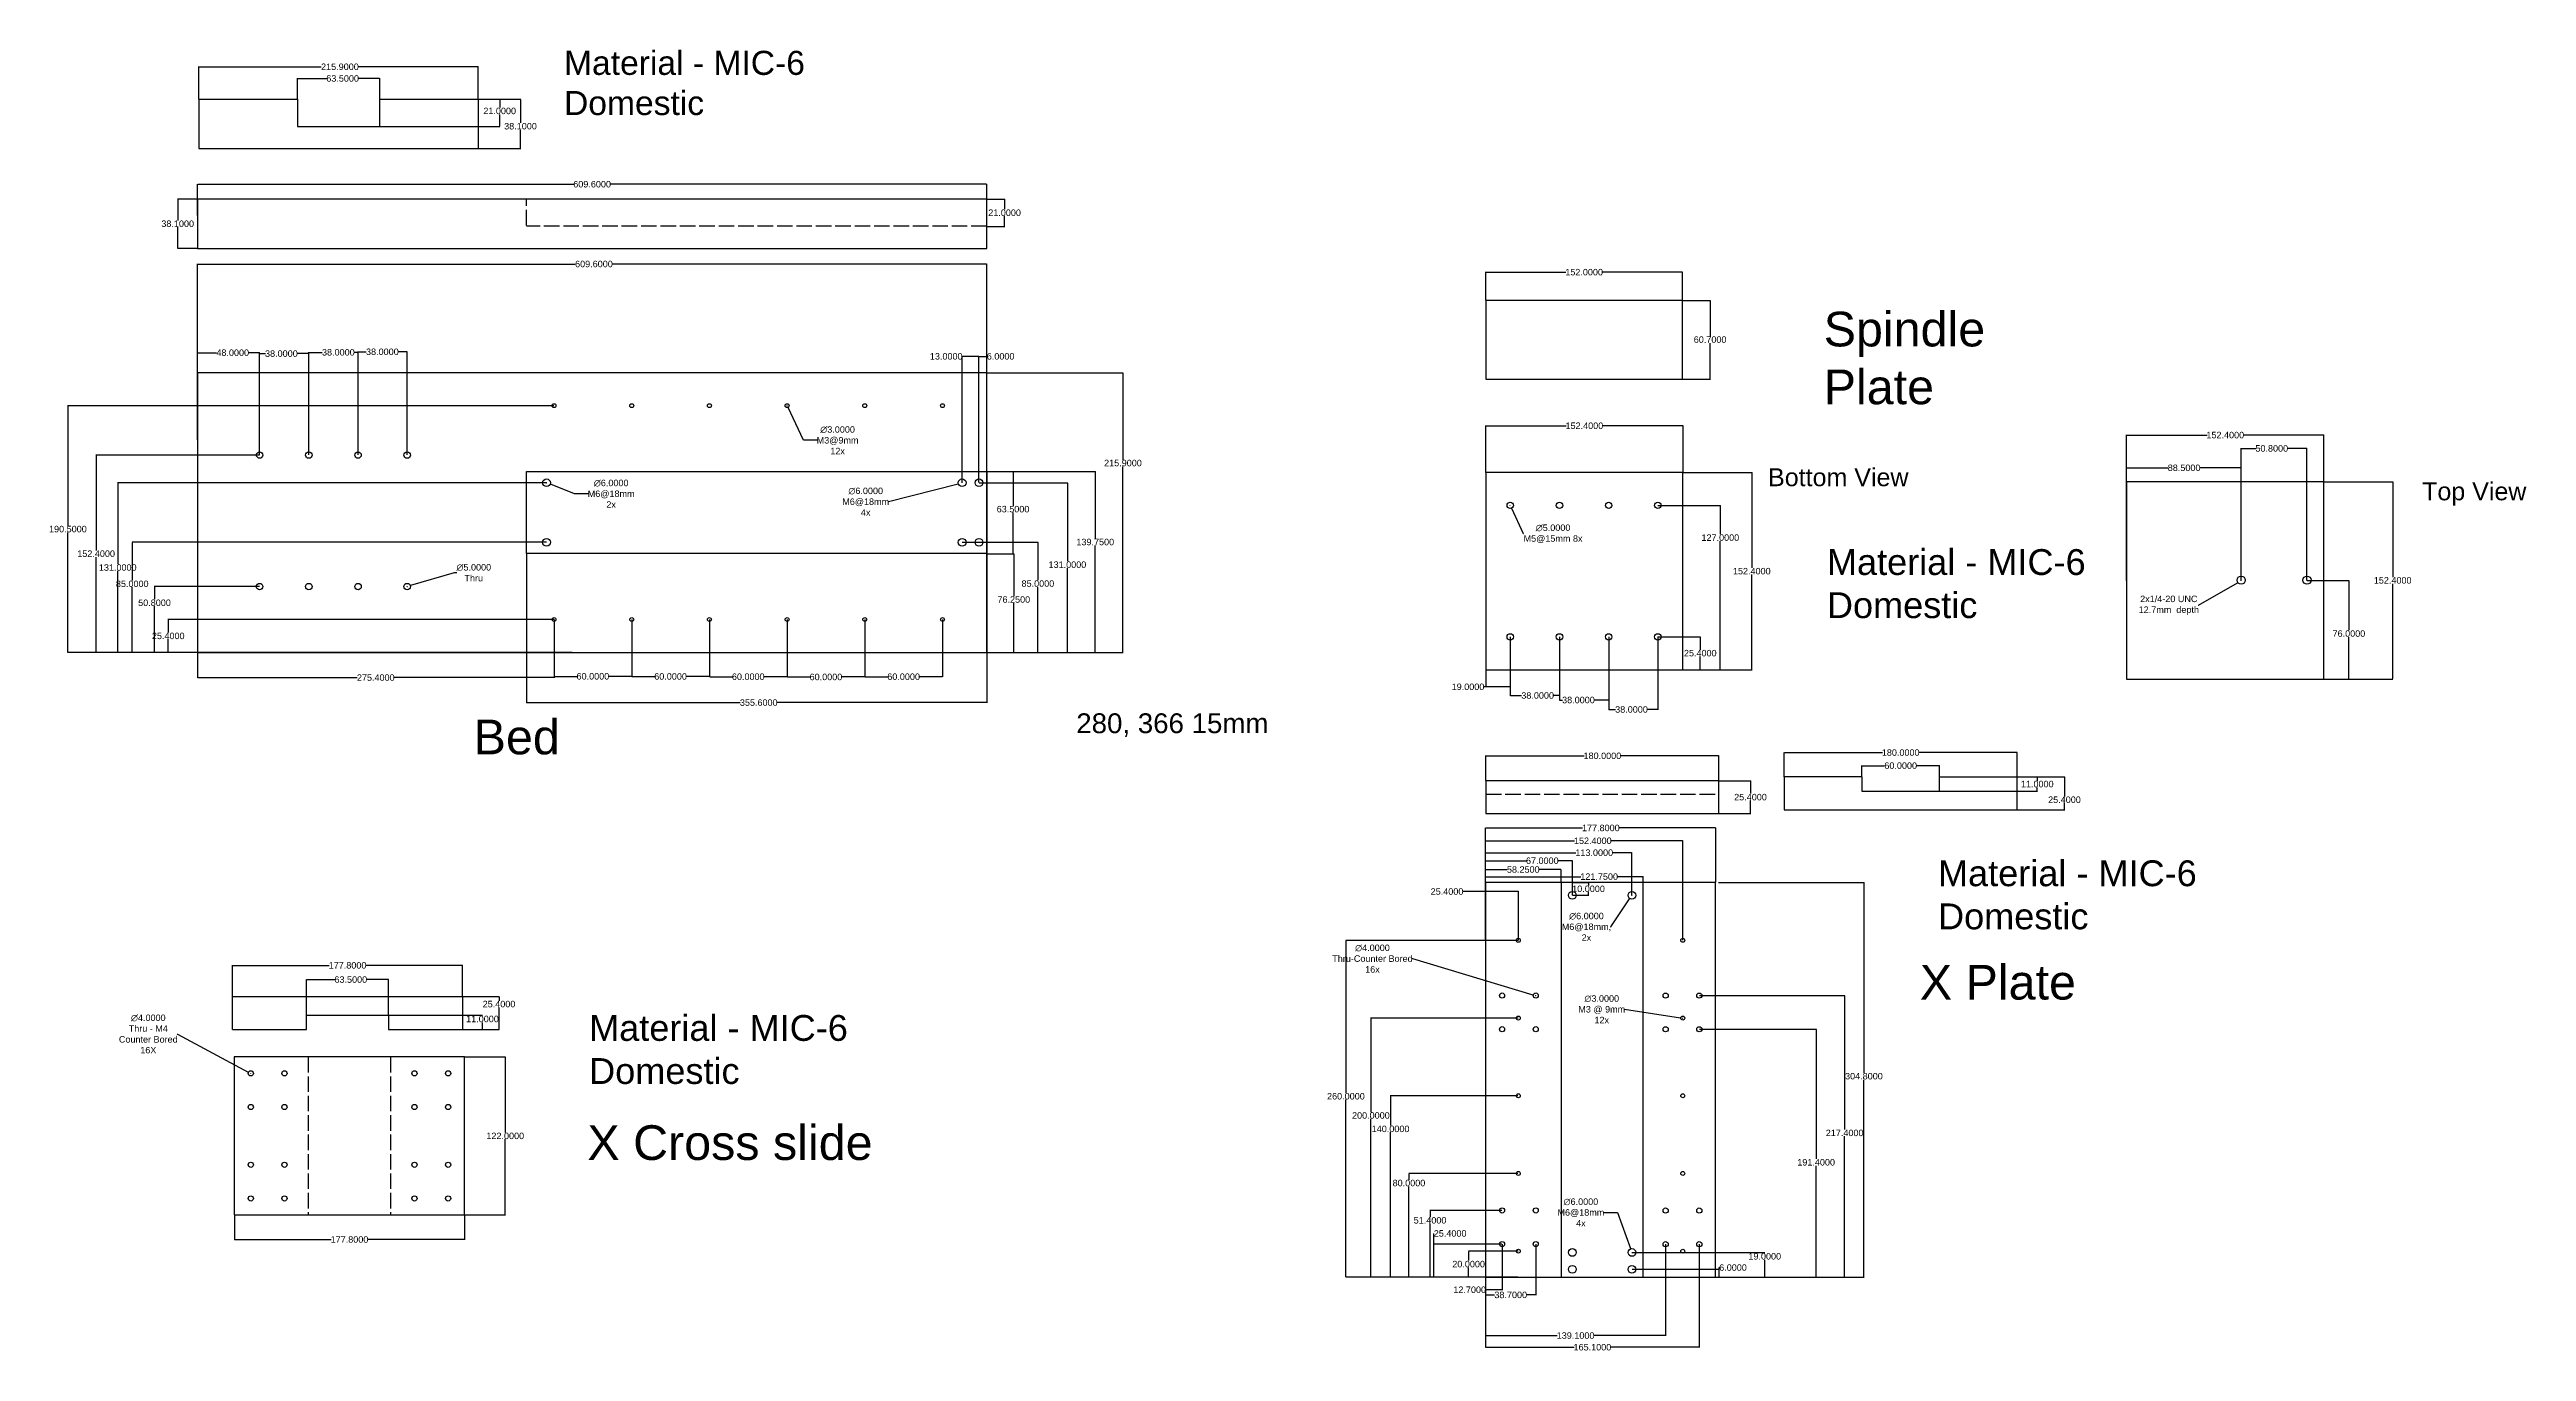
# Model space of a CAD drawing. Header units: inches. Extents: x -54 to 1859, y 85 to 1091.
import ezdxf

# ---------------------------------------------------------------- set-up
doc = ezdxf.new("R2010")
doc.units = ezdxf.units.IN
doc.header["$MEASUREMENT"] = 0
doc.header["$PDMODE"] = 96
doc.linetypes.add('ACAD_ISO02W100', pattern=[15, 12, -3])
doc.styles.get("Standard").update_dxf_attribs({"font": 'arial.ttf'})
doc.dimstyles.get("Standard").update_dxf_attribs({"dimtxt": 5, "dimasz": 0.18, "dimexe": 0.18, "dimexo": 0.0625, "dimgap": 0.09, "dimtad": 0, "dimtih": 1, "dimtoh": 1, "dimdec": 4, "dimzin": 0, "dimdsep": 46, "dimtxsty": 'Standard', "dimcen": 0.09, "dimadec": 0, "dimazin": 0, "dimtfac": 1, "dimtdec": 4, "dimtofl": 0, "dimtmove": 0, "dimatfit": 3, "dimfxl": 1, "dimtolj": 1, "dimtzin": 0, "dimlwd": 30, "dimarcsym": 0})

msp = doc.modelspace()

# ---------------------------------------------------------------- texts
at = {"attachment_point": 1}
for s, width, heights, insert, char_height in [('Material - MIC-6 \\PDomestic', 248.0355915, [64.34853], (343.09935, 1089.5414), 18.5854156), ('Bottom View', 141.5832985, [35.78069], (1273.0728, 767.18541), 13.8350784), ('Top View', 141.5832985, [35.78069], (1778.22941, 756.28922), 13.835078), ('Material - MIC-6 Domestic', 260.8120034, [85.10151], (1318.52962, 704.72668), 19.9598997), ('Bed', 350.8638409, [0], (180.301, 574.8331), 0.2), ('Material - MIC-6 Domestic', 260.8120034, [85.10151], (1404.33769, 464.40953), 19.9598997), ('X Plate', 223.5012079, [71.5866], (1390.27381, 383.68302), 26.77533), ('Material - MIC-6 Domestic', 260.8120034, [85.10151], (362.4905, 344.96648), 19.9598997), ('X Cross slide', 223.5012079, [71.5866], (361.12167, 259.81291), 26.7753304)]:
    msp.add_mtext_dynamic_manual_height_columns(s, width=width, gutter_width=1, heights=heights, dxfattribs=dict(at, insert=insert, char_height=char_height))
at = {"width": 197.4866162, "attachment_point": 1}
for s, insert, char_height in [('Spindle Plate ', (1316.0259, 888.05953), 26.7753304), ('Bed', (273.29678, 573.06711), 26.77533)]:
    msp.add_mtext(s, dxfattribs=dict(at, insert=insert, char_height=char_height))
note = msp.add_mtext_dynamic_manual_height_columns('280, 366 15mm\\P', width=197.3300659, gutter_width=1, heights=[1.82593, 0], dxfattribs=dict(insert=(713.80005, 577.92618), char_height=15.2943831, attachment_point=2))

# ---------------------------------------------------------------- blocks, each defined once
blk = doc.blocks.new('*U44')
blk.add_circle((0, 0), 2.5)
blk = doc.blocks.new('*U45')
at = {"color": 0, "linetype": 'ByBlock', "lineweight": -2, "transparency": 16777216}
for p in [(108, 677), (146, 677), (184, 677), (222, 677)]:
    blk.add_blockref('*U44', p, dxfattribs=at)
blk = doc.blocks.new('*U46')
blk.add_circle((0, 0), 2.5)
blk = doc.blocks.new('*U47')
at = {"color": 0, "linetype": 'ByBlock', "lineweight": -2, "transparency": 16777216}
for p in [(108, 789), (146, 789), (184, 789), (222, 789)]:
    blk.add_blockref('*U46', p, dxfattribs=at)
blk = doc.blocks.new('*U60')
blk.add_circle((0, 0), 2.5)
blk = doc.blocks.new('*U61')
at = {"color": 0, "linetype": 'ByBlock', "lineweight": -2, "transparency": 16777216}
for p in [(769, 646), (807, 646), (845, 646), (883, 646)]:
    blk.add_blockref('*U60', p, dxfattribs=at)
blk = doc.blocks.new('*U62')
blk.add_circle((0, 0), 2.5)
blk = doc.blocks.new('*U63')
at = {"color": 0, "linetype": 'ByBlock', "lineweight": -2, "transparency": 16777216}
for p in [(769, 758), (807, 758), (845, 758), (883, 758)]:
    blk.add_blockref('*U62', p, dxfattribs=at)
blk = doc.blocks.new('*D66')
at = {"color": 0, "lineweight": -2, "transparency": 16777216}
for p, q in [((1055, 631.5), (1055, 598.2)), ((1074, 636.9), (1074, 598.2))]:
    blk.add_line(p, q, dxfattribs=at)
at = {"color": 0, "lineweight": 30, "transparency": 16777216}
for p, q in [((1055, 598.4), (1053.4, 598.4)), ((1073.8, 598.4), (1055.1, 598.4))]:
    blk.add_line(p, q, dxfattribs=at)
at = {"color": 0, "transparency": 16777216}
for points in [[(1055.1, 598.4), (1055.1, 598.4), (1055, 598.4)], [(1073.8, 598.4), (1073.8, 598.4), (1074, 598.4)]]:
    blk.add_solid(points, dxfattribs=at)
at = {"layer": 'Defpoints', "color": 0, "transparency": 16777216}
for p in [(1055, 631.5), (1074, 636.9), (1055, 598.4)]:
    blk.add_point(p, dxfattribs=at)
at = {"color": 0, "transparency": 16777216, "insert": (1041.3, 598.4), "char_height": 5, "attachment_point": 5}
blk.add_mtext('\\A1;19.0000', dxfattribs=at)
blk = doc.blocks.new('*D67')
at = {"color": 0, "lineweight": -2, "transparency": 16777216}
for p, q in [((1074, 631.5), (1074, 591.5)), ((1112, 636.9), (1112, 591.5))]:
    blk.add_line(p, q, dxfattribs=at)
at = {"color": 0, "lineweight": 30, "transparency": 16777216}
for p, q in [((1074.1, 591.7), (1082.7, 591.7)), ((1111.8, 591.7), (1107.5, 591.7))]:
    blk.add_line(p, q, dxfattribs=at)
at = {"color": 0, "transparency": 16777216}
for points in [[(1074.1, 591.8), (1074.1, 591.7), (1074, 591.7)], [(1111.8, 591.8), (1111.8, 591.7), (1112, 591.7)]]:
    blk.add_solid(points, dxfattribs=at)
at = {"layer": 'Defpoints', "color": 0, "transparency": 16777216}
for p in [(1074, 631.6), (1112, 636.9), (1112, 591.7)]:
    blk.add_point(p, dxfattribs=at)
at = {"color": 0, "transparency": 16777216, "insert": (1095.1, 591.7), "char_height": 5, "attachment_point": 5}
blk.add_mtext('\\A1;38.0000', dxfattribs=at)
blk = doc.blocks.new('*D68')
at = {"color": 0, "lineweight": -2, "transparency": 16777216}
for p, q in [((1112, 636.9), (1112, 588)), ((1150, 636.9), (1150, 588))]:
    blk.add_line(p, q, dxfattribs=at)
at = {"color": 0, "lineweight": 30, "transparency": 16777216}
for p, q in [((1112.1, 588.2), (1114.2, 588.2)), ((1149.8, 588.2), (1139, 588.2))]:
    blk.add_line(p, q, dxfattribs=at)
at = {"color": 0, "transparency": 16777216}
for points in [[(1112.1, 588.2), (1112.1, 588.2), (1112, 588.2)], [(1149.8, 588.2), (1149.8, 588.2), (1150, 588.2)]]:
    blk.add_solid(points, dxfattribs=at)
at = {"layer": 'Defpoints', "color": 0, "transparency": 16777216}
for p in [(1112, 636.9), (1150, 636.9), (1150, 588.2)]:
    blk.add_point(p, dxfattribs=at)
at = {"color": 0, "transparency": 16777216, "insert": (1126.6, 588.2), "char_height": 5, "attachment_point": 5}
blk.add_mtext('\\A1;38.0000', dxfattribs=at)
blk = doc.blocks.new('*D69')
at = {"color": 0, "lineweight": -2, "transparency": 16777216}
for p, q in [((1150, 636.9), (1150, 580.7)), ((1188, 636.9), (1188, 580.7))]:
    blk.add_line(p, q, dxfattribs=at)
at = {"color": 0, "lineweight": 30, "transparency": 16777216}
for p, q in [((1150.1, 580.9), (1155.2, 580.9)), ((1187.8, 580.9), (1180, 580.9))]:
    blk.add_line(p, q, dxfattribs=at)
at = {"color": 0, "transparency": 16777216}
for points in [[(1150.1, 580.9), (1150.1, 580.8), (1150, 580.9)], [(1187.8, 580.9), (1187.8, 580.8), (1188, 580.9)]]:
    blk.add_solid(points, dxfattribs=at)
at = {"layer": 'Defpoints', "color": 0, "transparency": 16777216}
for p in [(1150, 636.9), (1188, 636.9), (1188, 580.9)]:
    blk.add_point(p, dxfattribs=at)
at = {"color": 0, "transparency": 16777216, "insert": (1167.6, 580.9), "char_height": 5, "attachment_point": 5}
blk.add_mtext('\\A1;38.0000', dxfattribs=at)
blk = doc.blocks.new('*D70')
at = {"color": 0, "lineweight": -2, "transparency": 16777216}
for p, q in [((1188, 636.9), (1220.9, 636.9)), ((1188, 611.5), (1220.9, 611.5))]:
    blk.add_line(p, q, dxfattribs=at)
at = {"color": 0, "lineweight": 30, "transparency": 16777216}
for p, q in [((1220.7, 636.8), (1220.7, 627)), ((1220.7, 611.7), (1220.7, 621.7))]:
    blk.add_line(p, q, dxfattribs=at)
at = {"color": 0, "transparency": 16777216}
for points in [[(1220.7, 636.8), (1220.8, 636.8), (1220.7, 636.9)], [(1220.7, 611.7), (1220.8, 611.7), (1220.7, 611.5)]]:
    blk.add_solid(points, dxfattribs=at)
at = {"layer": 'Defpoints', "color": 0, "transparency": 16777216}
for p in [(1188, 636.9), (1188, 611.5), (1220.7, 611.5)]:
    blk.add_point(p, dxfattribs=at)
at = {"color": 0, "transparency": 16777216, "insert": (1220.7, 624.4), "char_height": 5, "attachment_point": 5}
blk.add_mtext('\\A1;25.4000', dxfattribs=at)
blk = doc.blocks.new('*D72')
at = {"color": 0, "lineweight": -2, "transparency": 16777216}
for p, q in [((1188, 738.5), (1236.4, 738.5)), ((1188.1, 611.5), (1236.4, 611.5))]:
    blk.add_line(p, q, dxfattribs=at)
at = {"color": 0, "lineweight": 30, "transparency": 16777216}
for p, q in [((1236.2, 738.4), (1236.2, 716.2)), ((1236.2, 611.7), (1236.2, 711))]:
    blk.add_line(p, q, dxfattribs=at)
at = {"color": 0, "transparency": 16777216}
for points in [[(1236.2, 738.4), (1236.2, 738.4), (1236.2, 738.5)], [(1236.2, 611.7), (1236.2, 611.7), (1236.2, 611.5)]]:
    blk.add_solid(points, dxfattribs=at)
at = {"layer": 'Defpoints', "color": 0, "transparency": 16777216}
for p in [(1188, 738.5), (1188, 611.5), (1236.2, 611.5)]:
    blk.add_point(p, dxfattribs=at)
at = {"color": 0, "transparency": 16777216, "insert": (1236.2, 713.6), "char_height": 5, "attachment_point": 5}
blk.add_mtext('\\A1;127.0000', dxfattribs=at)
blk = doc.blocks.new('*U73')
blk.add_circle((0, 0), 1.5)
blk = doc.blocks.new('*U74')
at = {"color": 0, "linetype": 'ByBlock', "lineweight": -2, "transparency": 16777216}
for p in [(349.6, 650), (409.6, 650), (469.6, 650), (529.6, 650), (589.6, 650), (649.6, 650)]:
    blk.add_blockref('*U73', p, dxfattribs=at)
blk = doc.blocks.new('*U75')
blk.add_circle((1.2625, 0), 1.5)
blk = doc.blocks.new('*U76')
at = {"color": 0, "linetype": 'ByBlock', "lineweight": -2, "transparency": 16777216}
for p in [(349.6, 816), (409.6, 816), (469.6, 816), (529.6, 816), (589.6, 816), (649.6, 816)]:
    blk.add_blockref('*U75', p, dxfattribs=at)
blk = doc.blocks.new('*U77')
blk.add_circle((0, 0), 3)
blk = doc.blocks.new('*U78')
at = {"color": 0, "linetype": 'ByBlock', "lineweight": -2, "transparency": 16777216, "rotation": 270}
for p in [(329.6, 756), (329.6, 710)]:
    blk.add_blockref('*U77', p, dxfattribs=at)
blk = doc.blocks.new('*D79')
at = {"color": 0, "lineweight": -2, "transparency": 16777216}
for p, q in [((60, 841.1), (60, 925.1)), ((669.6, 841.1), (669.6, 925.1))]:
    blk.add_line(p, q, dxfattribs=at)
at = {"color": 0, "lineweight": 30, "transparency": 16777216}
for p, q in [((60.2, 924.9), (351.8, 924.9)), ((669.4, 924.9), (380.5, 924.9))]:
    blk.add_line(p, q, dxfattribs=at)
at = {"color": 0, "transparency": 16777216}
for points in [[(60.2, 924.9), (60.2, 924.9), (60, 924.9)], [(669.4, 924.9), (669.4, 924.9), (669.6, 924.9)]]:
    blk.add_solid(points, dxfattribs=at)
at = {"layer": 'Defpoints', "color": 0, "transparency": 16777216}
for p in [(60, 924.9), (60, 841), (669.6, 841)]:
    blk.add_point(p, dxfattribs=at)
at = {"color": 0, "transparency": 16777216, "insert": (366.2, 924.9), "char_height": 5, "attachment_point": 5}
blk.add_mtext('\\A1;609.6000', dxfattribs=at)
blk = doc.blocks.new('*D80')
at = {"color": 0, "lineweight": -2, "transparency": 16777216}
for p, q in [((60, 789.1), (60, 856.6)), ((108, 777.5), (108, 856.6))]:
    blk.add_line(p, q, dxfattribs=at)
at = {"color": 0, "lineweight": 30, "transparency": 16777216}
for p, q in [((60.2, 856.4), (74.7, 856.4)), ((107.8, 856.4), (99.7, 856.4))]:
    blk.add_line(p, q, dxfattribs=at)
at = {"color": 0, "transparency": 16777216}
for points in [[(60.2, 856.4), (60.2, 856.3), (60, 856.4)], [(107.8, 856.4), (107.8, 856.3), (108, 856.4)]]:
    blk.add_solid(points, dxfattribs=at)
at = {"layer": 'Defpoints', "color": 0, "transparency": 16777216}
for p in [(60, 856.4), (60, 789), (108, 777.4)]:
    blk.add_point(p, dxfattribs=at)
at = {"color": 0, "transparency": 16777216, "insert": (87.2, 856.4), "char_height": 5, "attachment_point": 5}
blk.add_mtext('\\A1;48.0000', dxfattribs=at)
blk = doc.blocks.new('*D81')
at = {"color": 0, "lineweight": -2, "transparency": 16777216}
for p, q in [((108, 777.5), (108, 855.8)), ((146, 777.5), (146, 855.8))]:
    blk.add_line(p, q, dxfattribs=at)
at = {"color": 0, "lineweight": 30, "transparency": 16777216}
for p, q in [((108.2, 855.7), (112.4, 855.7)), ((145.8, 855.7), (137.2, 855.7))]:
    blk.add_line(p, q, dxfattribs=at)
at = {"color": 0, "transparency": 16777216}
for points in [[(108.2, 855.7), (108.2, 855.6), (108, 855.7)], [(145.8, 855.7), (145.8, 855.6), (146, 855.7)]]:
    blk.add_solid(points, dxfattribs=at)
at = {"layer": 'Defpoints', "color": 0, "transparency": 16777216}
for p in [(108, 855.7), (108, 777.4), (146, 777.4)]:
    blk.add_point(p, dxfattribs=at)
at = {"color": 0, "transparency": 16777216, "insert": (124.8, 855.7), "char_height": 5, "attachment_point": 5}
blk.add_mtext('\\A1;38.0000', dxfattribs=at)
blk = doc.blocks.new('*D82')
at = {"color": 0, "lineweight": -2, "transparency": 16777216}
for p, q in [((146, 777.5), (146, 856.9)), ((184, 777.5), (184, 856.9))]:
    blk.add_line(p, q, dxfattribs=at)
at = {"color": 0, "lineweight": 30, "transparency": 16777216}
for p, q in [((146.2, 856.7), (156.4, 856.7)), ((183.8, 856.7), (181.2, 856.7))]:
    blk.add_line(p, q, dxfattribs=at)
at = {"color": 0, "transparency": 16777216}
for points in [[(146.2, 856.8), (146.2, 856.7), (146, 856.7)], [(183.8, 856.8), (183.8, 856.7), (184, 856.7)]]:
    blk.add_solid(points, dxfattribs=at)
at = {"layer": 'Defpoints', "color": 0, "transparency": 16777216}
for p in [(146, 856.7), (146, 777.4), (184, 777.4)]:
    blk.add_point(p, dxfattribs=at)
at = {"color": 0, "transparency": 16777216, "insert": (168.8, 856.7), "char_height": 5, "attachment_point": 5}
blk.add_mtext('\\A1;38.0000', dxfattribs=at)
blk = doc.blocks.new('*D83')
at = {"color": 0, "lineweight": -2, "transparency": 16777216}
for p, q in [((184, 777.5), (184, 857.3)), ((222, 777.5), (222, 857.3))]:
    blk.add_line(p, q, dxfattribs=at)
at = {"color": 0, "lineweight": 30, "transparency": 16777216}
for p, q in [((184.2, 857.1), (190.4, 857.1)), ((221.8, 857.1), (215.2, 857.1))]:
    blk.add_line(p, q, dxfattribs=at)
at = {"color": 0, "transparency": 16777216}
for points in [[(184.2, 857.1), (184.2, 857.1), (184, 857.1)], [(221.8, 857.1), (221.8, 857.1), (222, 857.1)]]:
    blk.add_solid(points, dxfattribs=at)
at = {"layer": 'Defpoints', "color": 0, "transparency": 16777216}
for p in [(222, 857.1), (184, 777.4), (222, 777.4)]:
    blk.add_point(p, dxfattribs=at)
at = {"color": 0, "transparency": 16777216, "insert": (202.8, 857.1), "char_height": 5, "attachment_point": 5}
blk.add_mtext('\\A1;38.0000', dxfattribs=at)
blk = doc.blocks.new('*D84')
at = {"color": 0, "lineweight": -2, "transparency": 16777216}
for p, q in [((329.5, 710), (9.5, 710)), ((349.4, 625), (9.5, 625))]:
    blk.add_line(p, q, dxfattribs=at)
at = {"color": 0, "lineweight": 30, "transparency": 16777216}
for p, q in [((9.6, 709.8), (9.6, 680.6)), ((9.6, 625.2), (9.6, 675.3))]:
    blk.add_line(p, q, dxfattribs=at)
at = {"color": 0, "transparency": 16777216}
for points in [[(9.6, 709.8), (9.7, 709.8), (9.6, 710)], [(9.6, 625.2), (9.7, 625.2), (9.6, 625)]]:
    blk.add_solid(points, dxfattribs=at)
at = {"layer": 'Defpoints', "color": 0, "transparency": 16777216}
for p in [(329.6, 710), (9.6, 625), (349.5, 625)]:
    blk.add_point(p, dxfattribs=at)
at = {"color": 0, "transparency": 16777216, "insert": (9.6, 677.9), "char_height": 5, "attachment_point": 5}
blk.add_mtext('\\A1;85.0000', dxfattribs=at)
blk = doc.blocks.new('*D85')
at = {"color": 0, "lineweight": -2, "transparency": 16777216}
for p, q in [((650.7, 710), (709.3, 710)), ((656.7, 625), (709.3, 625))]:
    blk.add_line(p, q, dxfattribs=at)
at = {"color": 0, "lineweight": 30, "transparency": 16777216}
for p, q in [((709.1, 709.8), (709.1, 680.7)), ((709.1, 625.2), (709.1, 675.4))]:
    blk.add_line(p, q, dxfattribs=at)
at = {"color": 0, "transparency": 16777216}
for points in [[(709.1, 709.8), (709.1, 709.8), (709.1, 710)], [(709.1, 625.2), (709.1, 625.2), (709.1, 625)]]:
    blk.add_solid(points, dxfattribs=at)
at = {"layer": 'Defpoints', "color": 0, "transparency": 16777216}
for p in [(650.6, 710), (656.6, 625), (709.1, 625)]:
    blk.add_point(p, dxfattribs=at)
at = {"color": 0, "transparency": 16777216, "insert": (709.1, 678.1), "char_height": 5, "attachment_point": 5}
blk.add_mtext('\\A1;85.0000', dxfattribs=at)
blk = doc.blocks.new('*D86')
at = {"color": 0, "lineweight": -2, "transparency": 16777216}
for p, q in [((663.7, 756), (732.1, 756)), ((669.7, 625), (732.1, 625))]:
    blk.add_line(p, q, dxfattribs=at)
at = {"color": 0, "lineweight": 30, "transparency": 16777216}
for p, q in [((731.9, 755.8), (731.9, 695.4)), ((731.9, 625.2), (731.9, 690.1))]:
    blk.add_line(p, q, dxfattribs=at)
at = {"color": 0, "transparency": 16777216}
for points in [[(731.9, 755.8), (731.9, 755.8), (731.9, 756)], [(731.9, 625.2), (731.9, 625.2), (731.9, 625)]]:
    blk.add_solid(points, dxfattribs=at)
at = {"layer": 'Defpoints', "color": 0, "transparency": 16777216}
for p in [(663.6, 756), (669.6, 625), (731.9, 625)]:
    blk.add_point(p, dxfattribs=at)
at = {"color": 0, "transparency": 16777216, "insert": (731.9, 692.7), "char_height": 5, "attachment_point": 5}
blk.add_mtext('\\A1;131.0000', dxfattribs=at)
blk = doc.blocks.new('*D87')
at = {"color": 0, "lineweight": -2, "transparency": 16777216}
for p, q in [((663.6, 756.1), (663.6, 853.7)), ((669.6, 756.1), (669.6, 853.7))]:
    blk.add_line(p, q, dxfattribs=at)
at = {"color": 0, "lineweight": 30, "transparency": 16777216}
for p, q in [((663.8, 853.6), (669.4, 853.6)), ((669.6, 853.6), (669.8, 853.6))]:
    blk.add_line(p, q, dxfattribs=at)
at = {"color": 0, "transparency": 16777216}
for points in [[(663.8, 853.6), (663.8, 853.5), (663.6, 853.6)], [(669.4, 853.6), (669.4, 853.5), (669.6, 853.6)]]:
    blk.add_solid(points, dxfattribs=at)
at = {"layer": 'Defpoints', "color": 0, "transparency": 16777216}
for p in [(669.6, 853.6), (663.6, 756), (669.6, 756)]:
    blk.add_point(p, dxfattribs=at)
at = {"color": 0, "transparency": 16777216, "insert": (680.3, 853.6), "char_height": 5, "attachment_point": 5}
blk.add_mtext('\\A1;6.0000', dxfattribs=at)
blk = doc.blocks.new('*D88')
at = {"color": 0, "lineweight": 30, "transparency": 16777216}
for p, q in [((650.6, 853.6), (650.4, 853.6)), ((663.4, 853.6), (650.8, 853.6))]:
    blk.add_line(p, q, dxfattribs=at)
at = {"color": 0, "lineweight": -2, "transparency": 16777216}
for p, q in [((650.6, 756.1), (650.6, 853.7)), ((663.6, 756.1), (663.6, 853.7))]:
    blk.add_line(p, q, dxfattribs=at)
at = {"color": 0, "transparency": 16777216}
for points in [[(650.8, 853.6), (650.8, 853.5), (650.6, 853.6)], [(663.4, 853.6), (663.4, 853.5), (663.6, 853.6)]]:
    blk.add_solid(points, dxfattribs=at)
at = {"layer": 'Defpoints', "color": 0, "transparency": 16777216}
for p in [(650.6, 853.6), (650.6, 756), (663.6, 756)]:
    blk.add_point(p, dxfattribs=at)
at = {"color": 0, "transparency": 16777216, "insert": (638.3, 853.6), "char_height": 5, "attachment_point": 5}
blk.add_mtext('\\A1;13.0000', dxfattribs=at)
blk = doc.blocks.new('*D89')
at = {"color": 0, "lineweight": -2, "transparency": 16777216}
for p, q in [((107.9, 675.8), (26.6, 675.8)), ((107.9, 625), (26.6, 625))]:
    blk.add_line(p, q, dxfattribs=at)
at = {"color": 0, "lineweight": 30, "transparency": 16777216}
for p, q in [((26.8, 675.6), (26.8, 666)), ((26.8, 625.2), (26.8, 660.7))]:
    blk.add_line(p, q, dxfattribs=at)
at = {"color": 0, "transparency": 16777216}
for points in [[(26.8, 675.6), (26.8, 675.6), (26.8, 675.8)], [(26.8, 625.2), (26.8, 625.2), (26.8, 625)]]:
    blk.add_solid(points, dxfattribs=at)
at = {"layer": 'Defpoints', "color": 0, "transparency": 16777216}
for p in [(108, 675.8), (26.8, 625), (108, 625)]:
    blk.add_point(p, dxfattribs=at)
at = {"color": 0, "transparency": 16777216, "insert": (26.8, 663.3), "char_height": 5, "attachment_point": 5}
blk.add_mtext('\\A1;50.8000', dxfattribs=at)
blk = doc.blocks.new('*D90')
at = {"color": 0, "lineweight": -2, "transparency": 16777216}
for p, q in [((329.5, 756), (-1.8, 756)), ((327, 625), (-1.8, 625))]:
    blk.add_line(p, q, dxfattribs=at)
at = {"color": 0, "lineweight": 30, "transparency": 16777216}
for p, q in [((-1.6, 755.8), (-1.6, 693.1)), ((-1.6, 625.2), (-1.6, 687.9))]:
    blk.add_line(p, q, dxfattribs=at)
at = {"color": 0, "transparency": 16777216}
for points in [[(-1.7, 755.8), (-1.6, 755.8), (-1.6, 756)], [(-1.7, 625.2), (-1.6, 625.2), (-1.6, 625)]]:
    blk.add_solid(points, dxfattribs=at)
at = {"layer": 'Defpoints', "color": 0, "transparency": 16777216}
for p in [(329.5, 756), (-1.6, 625), (327.1, 625)]:
    blk.add_point(p, dxfattribs=at)
at = {"color": 0, "transparency": 16777216, "insert": (-1.6, 690.5), "char_height": 5, "attachment_point": 5}
blk.add_mtext('\\A1;131.0000', dxfattribs=at)
blk = doc.blocks.new('*U91')
blk.add_circle((55, 0), 1.5)
blk = doc.blocks.new('*U92')
at = {"color": 0, "linetype": 'ByBlock', "lineweight": -2, "transparency": 16777216, "rotation": 270}
for p in [(725, 400), (725, 340), (725, 280), (725, 220), (725, 160)]:
    blk.add_blockref('*U91', p, dxfattribs=at)
blk = doc.blocks.new('*U93')
blk.add_circle((55, 0), 1.5)
blk = doc.blocks.new('*U94')
at = {"color": 0, "linetype": 'ByBlock', "lineweight": -2, "transparency": 16777216, "rotation": 270}
for p in [(725, 400), (725, 340), (725, 280), (725, 220), (725, 160)]:
    blk.add_blockref('*U93', p, dxfattribs=at)
blk = doc.blocks.new('*D95')
at = {"color": 0, "lineweight": -2, "transparency": 16777216}
for p, q in [((1168, 148.6), (1235.6, 148.6)), ((1175, 142.6), (1235.6, 142.6))]:
    blk.add_line(p, q, dxfattribs=at)
at = {"color": 0, "lineweight": 30, "transparency": 16777216}
for p, q in [((1235.4, 148.6), (1235.4, 149.9)), ((1235.4, 149.9), (1235.6, 149.9)), ((1235.4, 142.8), (1235.4, 148.4))]:
    blk.add_line(p, q, dxfattribs=at)
at = {"color": 0, "transparency": 16777216}
for points in [[(1235.4, 148.4), (1235.4, 148.4), (1235.4, 148.6)], [(1235.4, 142.8), (1235.4, 142.8), (1235.4, 142.6)]]:
    blk.add_solid(points, dxfattribs=at)
at = {"layer": 'Defpoints', "color": 0, "transparency": 16777216}
for p in [(1167.9, 148.6), (1174.9, 142.6), (1235.4, 148.6)]:
    blk.add_point(p, dxfattribs=at)
at = {"color": 0, "transparency": 16777216, "insert": (1246, 149.9), "char_height": 5, "attachment_point": 5}
blk.add_mtext('\\A1;6.0000', dxfattribs=at)
blk = doc.blocks.new('*D96')
at = {"color": 0, "lineweight": -2, "transparency": 16777216}
for p, q in [((1079.9, 222.6), (995.6, 222.6)), ((1079.8, 142.6), (995.6, 142.6))]:
    blk.add_line(p, q, dxfattribs=at)
at = {"color": 0, "lineweight": 30, "transparency": 16777216}
for p, q in [((995.7, 222.4), (995.7, 217.8)), ((995.7, 142.8), (995.7, 212.5))]:
    blk.add_line(p, q, dxfattribs=at)
at = {"color": 0, "transparency": 16777216}
for points in [[(995.7, 222.4), (995.8, 222.4), (995.7, 222.6)], [(995.7, 142.8), (995.8, 142.8), (995.7, 142.6)]]:
    blk.add_solid(points, dxfattribs=at)
at = {"layer": 'Defpoints', "color": 0, "transparency": 16777216}
for p in [(1080, 222.6), (995.7, 142.6), (1079.9, 142.6)]:
    blk.add_point(p, dxfattribs=at)
at = {"color": 0, "transparency": 16777216, "insert": (995.7, 215.2), "char_height": 5, "attachment_point": 5}
blk.add_mtext('\\A1;80.0000', dxfattribs=at)
blk = doc.blocks.new('*D97')
at = {"color": 0, "lineweight": -2, "transparency": 16777216}
for p, q in [((1079.8, 282.6), (981.3, 282.6)), ((1079.8, 142.6), (981.3, 142.6))]:
    blk.add_line(p, q, dxfattribs=at)
at = {"color": 0, "lineweight": 30, "transparency": 16777216}
for p, q in [((981.5, 282.4), (981.5, 259.6)), ((981.5, 142.8), (981.5, 254.4))]:
    blk.add_line(p, q, dxfattribs=at)
at = {"color": 0, "transparency": 16777216}
for points in [[(981.4, 282.4), (981.5, 282.4), (981.5, 282.6)], [(981.4, 142.8), (981.5, 142.8), (981.5, 142.6)]]:
    blk.add_solid(points, dxfattribs=at)
at = {"layer": 'Defpoints', "color": 0, "transparency": 16777216}
for p in [(1079.9, 282.6), (981.5, 142.6), (1079.8, 142.6)]:
    blk.add_point(p, dxfattribs=at)
at = {"color": 0, "transparency": 16777216, "insert": (981.5, 257), "char_height": 5, "attachment_point": 5}
blk.add_mtext('\\A1;140.0000', dxfattribs=at)
blk = doc.blocks.new('*D100')
at = {"color": 0, "lineweight": -2, "transparency": 16777216}
for p, q in [((1168, 161.6), (1270.7, 161.6)), ((1234.9, 142.6), (1270.7, 142.6))]:
    blk.add_line(p, q, dxfattribs=at)
at = {"color": 0, "lineweight": 30, "transparency": 16777216}
for p, q in [((1270.5, 161.4), (1270.5, 161.3)), ((1270.5, 142.8), (1270.5, 156))]:
    blk.add_line(p, q, dxfattribs=at)
at = {"color": 0, "transparency": 16777216}
for points in [[(1270.5, 161.4), (1270.6, 161.4), (1270.5, 161.6)], [(1270.5, 142.8), (1270.6, 142.8), (1270.5, 142.6)]]:
    blk.add_solid(points, dxfattribs=at)
at = {"layer": 'Defpoints', "color": 0, "transparency": 16777216}
for p in [(1167.9, 161.6), (1234.8, 142.6), (1270.5, 142.6)]:
    blk.add_point(p, dxfattribs=at)
at = {"color": 0, "transparency": 16777216, "insert": (1270.5, 158.6), "char_height": 5, "attachment_point": 5}
blk.add_mtext('\\A1;19.0000', dxfattribs=at)
blk = doc.blocks.new('*D101')
at = {"color": 0, "lineweight": -2, "transparency": 16777216}
for p, q in [((1054.9, 412.7), (1054.9, 464.3)), ((1121.9, 437.5), (1121.9, 464.3))]:
    blk.add_line(p, q, dxfattribs=at)
at = {"color": 0, "lineweight": 30, "transparency": 16777216}
for p, q in [((1055.1, 464.1), (1086.3, 464.1)), ((1121.7, 464.1), (1111.1, 464.1))]:
    blk.add_line(p, q, dxfattribs=at)
at = {"color": 0, "transparency": 16777216}
for points in [[(1055.1, 464.2), (1055.1, 464.1), (1054.9, 464.1)], [(1121.7, 464.2), (1121.7, 464.1), (1121.9, 464.1)]]:
    blk.add_solid(points, dxfattribs=at)
at = {"layer": 'Defpoints', "color": 0, "transparency": 16777216}
for p in [(1054.9, 464.1), (1121.9, 437.4), (1054.9, 412.7)]:
    blk.add_point(p, dxfattribs=at)
at = {"color": 0, "transparency": 16777216, "insert": (1098.7, 464.1), "char_height": 5, "attachment_point": 5}
blk.add_mtext('\\A1;67.0000', dxfattribs=at)
blk = doc.blocks.new('*D102')
at = {"color": 0, "lineweight": -2, "transparency": 16777216}
for p, q in [((1054.9, 412.8), (1054.9, 470.5)), ((1167.9, 437.5), (1167.9, 470.5))]:
    blk.add_line(p, q, dxfattribs=at)
at = {"color": 0, "lineweight": 30, "transparency": 16777216}
for p, q in [((1055.1, 470.3), (1124.7, 470.3)), ((1167.7, 470.3), (1152.9, 470.3))]:
    blk.add_line(p, q, dxfattribs=at)
at = {"color": 0, "transparency": 16777216}
for points in [[(1055.1, 470.3), (1055.1, 470.3), (1054.9, 470.3)], [(1167.7, 470.3), (1167.7, 470.3), (1167.9, 470.3)]]:
    blk.add_solid(points, dxfattribs=at)
at = {"layer": 'Defpoints', "color": 0, "transparency": 16777216}
for p in [(1054.9, 470.3), (1167.9, 437.4), (1054.9, 412.7)]:
    blk.add_point(p, dxfattribs=at)
at = {"color": 0, "transparency": 16777216, "insert": (1138.8, 470.3), "char_height": 5, "attachment_point": 5}
blk.add_mtext('\\A1;113.0000', dxfattribs=at)
blk = doc.blocks.new('*D103')
at = {"color": 0, "lineweight": -2, "transparency": 16777216}
for p, q in [((1235.2, 525.9), (1259.7, 525.9)), ((1235.2, 500.5), (1259.7, 500.5))]:
    blk.add_line(p, q, dxfattribs=at)
at = {"color": 0, "lineweight": 30, "transparency": 16777216}
for p, q in [((1259.5, 525.7), (1259.5, 515.9)), ((1259.5, 500.7), (1259.5, 510.6))]:
    blk.add_line(p, q, dxfattribs=at)
at = {"color": 0, "transparency": 16777216}
for points in [[(1259.5, 525.7), (1259.5, 525.7), (1259.5, 525.9)], [(1259.5, 500.7), (1259.5, 500.7), (1259.5, 500.5)]]:
    blk.add_solid(points, dxfattribs=at)
at = {"layer": 'Defpoints', "color": 0, "transparency": 16777216}
for p in [(1235.1, 525.9), (1235.1, 500.5), (1259.5, 500.5)]:
    blk.add_point(p, dxfattribs=at)
at = {"color": 0, "transparency": 16777216, "insert": (1259.5, 513.2), "char_height": 5, "attachment_point": 5}
blk.add_mtext('\\A1;25.4000', dxfattribs=at)
blk = doc.blocks.new('*D104')
at = {"color": 0, "lineweight": -2, "transparency": 16777216}
for p, q in [((1055.1, 526), (1055.1, 545.3)), ((1235.1, 526), (1235.1, 545.3))]:
    blk.add_line(p, q, dxfattribs=at)
at = {"color": 0, "lineweight": 30, "transparency": 16777216}
for p, q in [((1055.3, 545.1), (1131, 545.1)), ((1234.9, 545.1), (1159.2, 545.1))]:
    blk.add_line(p, q, dxfattribs=at)
at = {"color": 0, "transparency": 16777216}
for points in [[(1055.3, 545.1), (1055.3, 545.1), (1055.1, 545.1)], [(1234.9, 545.1), (1234.9, 545.1), (1235.1, 545.1)]]:
    blk.add_solid(points, dxfattribs=at)
at = {"layer": 'Defpoints', "color": 0, "transparency": 16777216}
for p in [(1055.1, 545.1), (1055.1, 525.9), (1235.1, 525.9)]:
    blk.add_point(p, dxfattribs=at)
at = {"color": 0, "transparency": 16777216, "insert": (1145.1, 545.1), "char_height": 5, "attachment_point": 5}
blk.add_mtext('\\A1;180.0000', dxfattribs=at)
blk = doc.blocks.new('*D105')
at = {"color": 0, "lineweight": -2, "transparency": 16777216}
for p, q in [((1207, 896.8), (1228.5, 896.8)), ((1207, 836.1), (1228.5, 836.1))]:
    blk.add_line(p, q, dxfattribs=at)
at = {"color": 0, "lineweight": 30, "transparency": 16777216}
for p, q in [((1228.3, 896.6), (1228.3, 869.1)), ((1228.3, 836.3), (1228.3, 863.8))]:
    blk.add_line(p, q, dxfattribs=at)
at = {"color": 0, "transparency": 16777216}
for points in [[(1228.2, 896.6), (1228.3, 896.6), (1228.3, 896.8)], [(1228.2, 836.3), (1228.3, 836.3), (1228.3, 836.1)]]:
    blk.add_solid(points, dxfattribs=at)
at = {"layer": 'Defpoints', "color": 0, "transparency": 16777216}
for p in [(1207, 896.8), (1207, 836.1), (1228.3, 836.1)]:
    blk.add_point(p, dxfattribs=at)
at = {"color": 0, "transparency": 16777216, "insert": (1228.3, 866.5), "char_height": 5, "attachment_point": 5}
blk.add_mtext('\\A1;60.7000', dxfattribs=at)
blk = doc.blocks.new('*D106')
at = {"color": 0, "lineweight": -2, "transparency": 16777216}
for p, q in [((1055, 896.9), (1055, 918.8)), ((1207, 896.9), (1207, 918.8))]:
    blk.add_line(p, q, dxfattribs=at)
at = {"color": 0, "lineweight": 30, "transparency": 16777216}
for p, q in [((1055.1, 918.6), (1116.8, 918.6)), ((1206.8, 918.6), (1145.1, 918.6))]:
    blk.add_line(p, q, dxfattribs=at)
at = {"color": 0, "transparency": 16777216}
for points in [[(1055.1, 918.7), (1055.1, 918.6), (1055, 918.6)], [(1206.8, 918.7), (1206.8, 918.6), (1207, 918.6)]]:
    blk.add_solid(points, dxfattribs=at)
at = {"layer": 'Defpoints', "color": 0, "transparency": 16777216}
for p in [(1055, 918.6), (1055, 896.8), (1207, 896.8)]:
    blk.add_point(p, dxfattribs=at)
at = {"color": 0, "transparency": 16777216, "insert": (1131, 918.6), "char_height": 5, "attachment_point": 5}
blk.add_mtext('\\A1;152.0000', dxfattribs=at)
blk = doc.blocks.new('*D108')
at = {"color": 0, "lineweight": -2, "transparency": 16777216}
for p, q in [((60, 962.4), (60, 986.7)), ((669.6, 962.4), (669.6, 986.7))]:
    blk.add_line(p, q, dxfattribs=at)
at = {"color": 0, "lineweight": 30, "transparency": 16777216}
for p, q in [((60.2, 986.5), (350.4, 986.5)), ((669.4, 986.5), (379.2, 986.5))]:
    blk.add_line(p, q, dxfattribs=at)
at = {"color": 0, "transparency": 16777216}
for points in [[(60.2, 986.5), (60.2, 986.5), (60, 986.5)], [(669.4, 986.5), (669.4, 986.5), (669.6, 986.5)]]:
    blk.add_solid(points, dxfattribs=at)
at = {"layer": 'Defpoints', "color": 0, "transparency": 16777216}
for p in [(669.6, 986.5), (60, 962.3), (669.6, 962.3)]:
    blk.add_point(p, dxfattribs=at)
at = {"color": 0, "transparency": 16777216, "insert": (364.8, 986.5), "char_height": 5, "attachment_point": 5}
blk.add_mtext('\\A1;609.6000', dxfattribs=at)
blk = doc.blocks.new('*D111')
at = {"color": 0, "lineweight": -2, "transparency": 16777216}
for p, q in [((515.3, 815.5), (515.5, 815.5)), ((515.4, 815.4), (515.4, 815.6))]:
    blk.add_line(p, q, dxfattribs=at)
at = {"color": 0, "lineweight": 30, "transparency": 16777216}
for p, q in [((528, 788.8), (516.1, 814)), ((538.7, 788.8), (528, 788.8))]:
    blk.add_line(p, q, dxfattribs=at)
at = {"color": 0, "transparency": 16777216}
blk.add_solid([(516.1, 814), (516.1, 814), (516, 814.1)], dxfattribs=at)
at = {"layer": 'Defpoints', "color": 0, "transparency": 16777216}
for p in [(514.8, 816.9), (516, 814.1)]:
    blk.add_point(p, dxfattribs=at)
at = {"color": 0, "transparency": 16777216, "insert": (554.4, 788.8), "char_height": 5, "attachment_point": 5}
blk.add_mtext('\\A1;∅3.0000\\PM3@9mm\\P12x', dxfattribs=at)
blk = doc.blocks.new('*D112')
at = {"color": 0, "lineweight": 30, "transparency": 16777216}
blk.add_line((1162.3, 349.4), (1205.5, 342.9), dxfattribs=at)
at = {"color": 0, "lineweight": -2, "transparency": 16777216}
for p, q in [((1207.1, 342.6), (1207.3, 342.6)), ((1207.2, 342.5), (1207.2, 342.7))]:
    blk.add_line(p, q, dxfattribs=at)
at = {"color": 0, "transparency": 16777216}
blk.add_solid([(1205.5, 342.9), (1205.5, 342.8), (1205.7, 342.8)], dxfattribs=at)
at = {"layer": 'Defpoints', "color": 0, "transparency": 16777216}
for p in [(1205.7, 342.8), (1208.7, 342.4)]:
    blk.add_point(p, dxfattribs=at)
at = {"color": 0, "transparency": 16777216, "insert": (1144.6, 349.4), "char_height": 5, "attachment_point": 5}
blk.add_mtext('\\A1;∅3.0000\\PM3 @ 9mm\\P12x', dxfattribs=at)
blk = doc.blocks.new('*D113')
at = {"color": 0, "lineweight": -2, "transparency": 16777216}
for p, q in [((221.9, 675.8), (222.1, 675.8)), ((222, 675.7), (222, 675.9))]:
    blk.add_line(p, q, dxfattribs=at)
at = {"color": 0, "lineweight": 30, "transparency": 16777216}
for p, q in [((258.3, 686.5), (224.6, 676.6)), ((260.3, 686.5), (258.3, 686.5))]:
    blk.add_line(p, q, dxfattribs=at)
at = {"color": 0, "transparency": 16777216}
blk.add_solid([(224.6, 676.6), (224.6, 676.5), (224.4, 676.5)], dxfattribs=at)
at = {"layer": 'Defpoints', "color": 0, "transparency": 16777216}
for p in [(219.6, 675.1), (224.4, 676.5)]:
    blk.add_point(p, dxfattribs=at)
at = {"color": 0, "transparency": 16777216, "insert": (273.4, 686.5), "char_height": 5, "attachment_point": 5}
blk.add_mtext('\\A1;∅5.0000\\PThru ', dxfattribs=at)
blk = doc.blocks.new('*D114')
at = {"color": 0, "lineweight": -2, "transparency": 16777216}
for p, q in [((1073.9, 738.5), (1074, 738.5)), ((1074, 738.5), (1074, 738.6))]:
    blk.add_line(p, q, dxfattribs=at)
at = {"color": 0, "lineweight": 30, "transparency": 16777216}
for p, q in [((1084.3, 716.6), (1075.1, 736.1)), ((1084.5, 716.6), (1084.3, 716.6))]:
    blk.add_line(p, q, dxfattribs=at)
at = {"color": 0, "transparency": 16777216}
blk.add_solid([(1075.1, 736.1), (1075.1, 736.1), (1075, 736.3)], dxfattribs=at)
at = {"layer": 'Defpoints', "color": 0, "transparency": 16777216}
for p in [(1072.9, 740.8), (1075, 736.3)]:
    blk.add_point(p, dxfattribs=at)
at = {"color": 0, "transparency": 16777216, "insert": (1107, 716.6), "char_height": 5, "attachment_point": 5}
blk.add_mtext('\\A1;∅5.0000\\PM5@15mm 8x', dxfattribs=at)
blk = doc.blocks.new('*D115')
at = {"color": 0, "lineweight": -2, "transparency": 16777216}
for p, q in [((329.5, 756), (329.7, 756)), ((329.6, 755.9), (329.6, 756.1))]:
    blk.add_line(p, q, dxfattribs=at)
at = {"color": 0, "lineweight": 30, "transparency": 16777216}
for p, q in [((351.2, 747.5), (332.6, 754.8)), ((361.8, 747.5), (351.2, 747.5))]:
    blk.add_line(p, q, dxfattribs=at)
at = {"color": 0, "transparency": 16777216}
blk.add_solid([(332.6, 754.9), (332.5, 754.8), (332.4, 754.9)], dxfattribs=at)
at = {"layer": 'Defpoints', "color": 0, "transparency": 16777216}
for p in [(326.8, 757.1), (332.4, 754.9)]:
    blk.add_point(p, dxfattribs=at)
at = {"color": 0, "transparency": 16777216, "insert": (379.5, 747.5), "char_height": 5, "attachment_point": 5}
blk.add_mtext('\\A1;∅6.0000\\PM6@18mm\\P2x', dxfattribs=at)
blk = doc.blocks.new('*D116')
at = {"color": 0, "lineweight": 30, "transparency": 16777216}
for p, q in [((1151.6, 413.1), (1166.1, 434.8)), ((1151.4, 413.1), (1151.6, 413.1))]:
    blk.add_line(p, q, dxfattribs=at)
at = {"color": 0, "lineweight": -2, "transparency": 16777216}
for p, q in [((1167.8, 437.4), (1168, 437.4)), ((1167.9, 437.3), (1167.9, 437.5))]:
    blk.add_line(p, q, dxfattribs=at)
at = {"color": 0, "transparency": 16777216}
blk.add_solid([(1166.1, 434.8), (1166.2, 434.8), (1166.2, 434.9)], dxfattribs=at)
at = {"layer": 'Defpoints', "color": 0, "transparency": 16777216}
for p in [(1166.2, 434.9), (1169.6, 439.9)]:
    blk.add_point(p, dxfattribs=at)
at = {"color": 0, "transparency": 16777216, "insert": (1132.8, 413.1), "char_height": 5, "attachment_point": 5}
blk.add_mtext('\\A1;∅6.0000\\PM6@18mm,\\P2x', dxfattribs=at)
blk = doc.blocks.new('*D117')
at = {"color": 0, "lineweight": 30, "transparency": 16777216}
blk.add_line((593.8, 741.4), (647.5, 755.2), dxfattribs=at)
at = {"color": 0, "lineweight": -2, "transparency": 16777216}
for p, q in [((650.5, 756), (650.7, 756)), ((650.6, 755.9), (650.6, 756.1))]:
    blk.add_line(p, q, dxfattribs=at)
at = {"color": 0, "transparency": 16777216}
blk.add_solid([(647.5, 755.2), (647.5, 755.2), (647.7, 755.3)], dxfattribs=at)
at = {"layer": 'Defpoints', "color": 0, "transparency": 16777216}
for p in [(647.7, 755.3), (653.5, 756.7)]:
    blk.add_point(p, dxfattribs=at)
at = {"color": 0, "transparency": 16777216, "insert": (576.1, 741.4), "char_height": 5, "attachment_point": 5}
blk.add_mtext('\\A1;∅6.0000\\PM6@18mm\\P4x', dxfattribs=at)
blk = doc.blocks.new('*D118')
at = {"color": 0, "lineweight": 30, "transparency": 16777216}
for p, q in [((1146.2, 192.5), (1156.8, 192.5)), ((1156.8, 192.5), (1166.8, 164.6))]:
    blk.add_line(p, q, dxfattribs=at)
at = {"color": 0, "lineweight": -2, "transparency": 16777216}
for p, q in [((1167.8, 161.6), (1168, 161.6)), ((1167.9, 161.5), (1167.9, 161.7))]:
    blk.add_line(p, q, dxfattribs=at)
at = {"color": 0, "transparency": 16777216}
blk.add_solid([(1166.9, 164.6), (1166.8, 164.6), (1166.9, 164.4)], dxfattribs=at)
at = {"layer": 'Defpoints', "color": 0, "transparency": 16777216}
for p in [(1166.9, 164.4), (1168.9, 158.8)]:
    blk.add_point(p, dxfattribs=at)
at = {"color": 0, "transparency": 16777216, "insert": (1128.5, 192.5), "char_height": 5, "attachment_point": 5}
blk.add_mtext('\\A1;∅6.0000\\PM6@18mm\\P4x', dxfattribs=at)
blk = doc.blocks.new('*D119')
at = {"color": 0, "lineweight": 30, "transparency": 16777216}
for p, q in [((1014.8, 168), (1014.8, 176.3)), ((1014.8, 176.3), (1015, 176.3)), ((1014.8, 142.8), (1014.8, 167.8))]:
    blk.add_line(p, q, dxfattribs=at)
at = {"color": 0, "lineweight": -2, "transparency": 16777216}
for p, q in [((1067.5, 168), (1014.6, 168)), ((1054.8, 142.6), (1014.6, 142.6))]:
    blk.add_line(p, q, dxfattribs=at)
at = {"color": 0, "transparency": 16777216}
for points in [[(1014.8, 167.8), (1014.9, 167.8), (1014.8, 168)], [(1014.8, 142.8), (1014.9, 142.8), (1014.8, 142.6)]]:
    blk.add_solid(points, dxfattribs=at)
at = {"layer": 'Defpoints', "color": 0, "transparency": 16777216}
for p in [(1067.6, 168), (1014.8, 142.6), (1054.9, 142.6)]:
    blk.add_point(p, dxfattribs=at)
at = {"color": 0, "transparency": 16777216, "insert": (1027.5, 176.3), "char_height": 5, "attachment_point": 5}
blk.add_mtext('\\A1;25.4000', dxfattribs=at)
blk = doc.blocks.new('*D120')
at = {"color": 0, "lineweight": -2, "transparency": 16777216}
for p, q in [((1067.6, 168), (1067.6, 132.6)), ((1054.9, 142.4), (1054.9, 132.6))]:
    blk.add_line(p, q, dxfattribs=at)
at = {"color": 0, "lineweight": 30, "transparency": 16777216}
for p, q in [((1054.9, 132.8), (1054.7, 132.8)), ((1067.4, 132.8), (1055.1, 132.8))]:
    blk.add_line(p, q, dxfattribs=at)
at = {"color": 0, "transparency": 16777216}
for points in [[(1055.1, 132.9), (1055.1, 132.8), (1054.9, 132.8)], [(1067.4, 132.9), (1067.4, 132.8), (1067.6, 132.8)]]:
    blk.add_solid(points, dxfattribs=at)
at = {"layer": 'Defpoints', "color": 0, "transparency": 16777216}
for p in [(1067.6, 168), (1054.9, 142.5), (1054.9, 132.8)]:
    blk.add_point(p, dxfattribs=at)
at = {"color": 0, "transparency": 16777216, "insert": (1042.6, 132.8), "char_height": 5, "attachment_point": 5}
blk.add_mtext('\\A1;12.7000', dxfattribs=at)
blk = doc.blocks.new('*D121')
at = {"color": 0, "lineweight": -2, "transparency": 16777216}
for p, q in [((1093.6, 168), (1093.6, 128.6)), ((1054.9, 142.4), (1054.9, 128.6))]:
    blk.add_line(p, q, dxfattribs=at)
at = {"color": 0, "lineweight": 30, "transparency": 16777216}
for p, q in [((1055.1, 128.8), (1061.9, 128.8)), ((1093.4, 128.8), (1086.7, 128.8))]:
    blk.add_line(p, q, dxfattribs=at)
at = {"color": 0, "transparency": 16777216}
for points in [[(1055.1, 128.8), (1055.1, 128.8), (1054.9, 128.8)], [(1093.4, 128.8), (1093.4, 128.8), (1093.6, 128.8)]]:
    blk.add_solid(points, dxfattribs=at)
at = {"layer": 'Defpoints', "color": 0, "transparency": 16777216}
for p in [(1093.6, 168), (1054.9, 142.4), (1054.9, 128.8)]:
    blk.add_point(p, dxfattribs=at)
at = {"color": 0, "transparency": 16777216, "insert": (1074.3, 128.8), "char_height": 5, "attachment_point": 5}
blk.add_mtext('\\A1;38.7000', dxfattribs=at)
blk = doc.blocks.new('*D122')
at = {"color": 0, "lineweight": -2, "transparency": 16777216}
for p, q in [((1193.9, 167.9), (1193.9, 97.2)), ((1054.8, 142.6), (1054.8, 97.2))]:
    blk.add_line(p, q, dxfattribs=at)
at = {"color": 0, "lineweight": 30, "transparency": 16777216}
for p, q in [((1055, 97.4), (1110.3, 97.4)), ((1193.8, 97.4), (1138.5, 97.4))]:
    blk.add_line(p, q, dxfattribs=at)
at = {"color": 0, "transparency": 16777216}
for points in [[(1055, 97.4), (1055, 97.4), (1054.8, 97.4)], [(1193.8, 97.4), (1193.8, 97.4), (1193.9, 97.4)]]:
    blk.add_solid(points, dxfattribs=at)
at = {"layer": 'Defpoints', "color": 0, "transparency": 16777216}
for p in [(1193.9, 168), (1054.8, 142.6), (1193.9, 97.4)]:
    blk.add_point(p, dxfattribs=at)
at = {"color": 0, "transparency": 16777216, "insert": (1124.4, 97.4), "char_height": 5, "attachment_point": 5}
blk.add_mtext('\\A1;139.1000', dxfattribs=at)
blk = doc.blocks.new('*D123')
at = {"color": 0, "lineweight": -2, "transparency": 16777216}
for p, q in [((1219.9, 167.9), (1219.9, 88.3)), ((1054.8, 142.6), (1054.8, 88.3))]:
    blk.add_line(p, q, dxfattribs=at)
at = {"color": 0, "lineweight": 30, "transparency": 16777216}
for p, q in [((1055, 88.4), (1123.3, 88.4)), ((1219.8, 88.4), (1151.5, 88.4))]:
    blk.add_line(p, q, dxfattribs=at)
at = {"color": 0, "transparency": 16777216}
for points in [[(1055, 88.5), (1055, 88.4), (1054.8, 88.4)], [(1219.8, 88.5), (1219.8, 88.4), (1219.9, 88.4)]]:
    blk.add_solid(points, dxfattribs=at)
at = {"layer": 'Defpoints', "color": 0, "transparency": 16777216}
for p in [(1219.9, 168), (1054.8, 142.6), (1054.8, 88.4)]:
    blk.add_point(p, dxfattribs=at)
at = {"color": 0, "transparency": 16777216, "insert": (1137.4, 88.4), "char_height": 5, "attachment_point": 5}
blk.add_mtext('\\A1;165.1000', dxfattribs=at)
blk = doc.blocks.new('*D124')
at = {"color": 0, "lineweight": -2, "transparency": 16777216}
for p, q in [((1067.5, 194), (1011.8, 194)), ((1054.8, 142.6), (1011.8, 142.6))]:
    blk.add_line(p, q, dxfattribs=at)
at = {"color": 0, "lineweight": 30, "transparency": 16777216}
for p, q in [((1012, 193.8), (1012, 189.1)), ((1012, 142.8), (1012, 183.8))]:
    blk.add_line(p, q, dxfattribs=at)
at = {"color": 0, "transparency": 16777216}
for points in [[(1012, 193.8), (1012.1, 193.8), (1012, 194)], [(1012, 142.8), (1012.1, 142.8), (1012, 142.6)]]:
    blk.add_solid(points, dxfattribs=at)
at = {"layer": 'Defpoints', "color": 0, "transparency": 16777216}
for p in [(1067.6, 194), (1012, 142.6), (1054.8, 142.6)]:
    blk.add_point(p, dxfattribs=at)
at = {"color": 0, "transparency": 16777216, "insert": (1012, 186.4), "char_height": 5, "attachment_point": 5}
blk.add_mtext('\\A1;51.4000', dxfattribs=at)
blk = doc.blocks.new('*D125')
at = {"color": 0, "lineweight": -2, "transparency": 16777216}
for p, q in [((1220, 334), (1310.4, 334)), ((1234.9, 142.6), (1310.4, 142.6))]:
    blk.add_line(p, q, dxfattribs=at)
at = {"color": 0, "lineweight": 30, "transparency": 16777216}
for p, q in [((1310.2, 333.8), (1310.2, 233.8)), ((1310.2, 142.7), (1310.2, 228.5))]:
    blk.add_line(p, q, dxfattribs=at)
at = {"color": 0, "transparency": 16777216}
for points in [[(1310.2, 333.8), (1310.2, 333.8), (1310.2, 334)], [(1310.2, 142.7), (1310.2, 142.7), (1310.2, 142.6)]]:
    blk.add_solid(points, dxfattribs=at)
at = {"layer": 'Defpoints', "color": 0, "transparency": 16777216}
for p in [(1219.9, 334), (1234.8, 142.6), (1310.2, 142.6)]:
    blk.add_point(p, dxfattribs=at)
at = {"color": 0, "transparency": 16777216, "insert": (1310.2, 231.2), "char_height": 5, "attachment_point": 5}
blk.add_mtext('\\A1;191.4000', dxfattribs=at)
blk = doc.blocks.new('*D126')
at = {"color": 0, "lineweight": -2, "transparency": 16777216}
for p, q in [((1220, 360), (1332.3, 360)), ((1234.9, 142.6), (1332.3, 142.6))]:
    blk.add_line(p, q, dxfattribs=at)
at = {"color": 0, "lineweight": 30, "transparency": 16777216}
for p, q in [((1332.2, 359.8), (1332.2, 256.5)), ((1332.2, 142.7), (1332.2, 251.3))]:
    blk.add_line(p, q, dxfattribs=at)
at = {"color": 0, "transparency": 16777216}
for points in [[(1332.1, 359.8), (1332.2, 359.8), (1332.2, 360)], [(1332.1, 142.7), (1332.2, 142.7), (1332.2, 142.6)]]:
    blk.add_solid(points, dxfattribs=at)
at = {"layer": 'Defpoints', "color": 0, "transparency": 16777216}
for p in [(1219.9, 360), (1234.8, 142.6), (1332.2, 142.6)]:
    blk.add_point(p, dxfattribs=at)
at = {"color": 0, "transparency": 16777216, "insert": (1332.2, 253.9), "char_height": 5, "attachment_point": 5}
blk.add_mtext('\\A1;217.4000', dxfattribs=at)
blk = doc.blocks.new('*D127')
at = {"color": 0, "lineweight": -2, "transparency": 16777216}
for p, q in [((335.3, 650.4), (37.2, 650.4)), ((349.5, 625), (37.2, 625))]:
    blk.add_line(p, q, dxfattribs=at)
at = {"color": 0, "lineweight": 30, "transparency": 16777216}
for p, q in [((37.4, 650.2), (37.4, 640.3)), ((37.4, 625.2), (37.4, 635.1))]:
    blk.add_line(p, q, dxfattribs=at)
at = {"color": 0, "transparency": 16777216}
for points in [[(37.3, 650.2), (37.4, 650.2), (37.4, 650.4)], [(37.3, 625.2), (37.4, 625.2), (37.4, 625)]]:
    blk.add_solid(points, dxfattribs=at)
at = {"layer": 'Defpoints', "color": 0, "transparency": 16777216}
for p in [(335.4, 650.4), (37.4, 625), (349.6, 625)]:
    blk.add_point(p, dxfattribs=at)
at = {"color": 0, "transparency": 16777216, "insert": (37.4, 637.7), "char_height": 5, "attachment_point": 5}
blk.add_mtext('\\A1;25.4000', dxfattribs=at)
blk = doc.blocks.new('*D128')
at = {"color": 0, "lineweight": -2, "transparency": 16777216}
for p, q in [((335.3, 815.5), (-40.3, 815.5)), ((59.9, 625), (-40.3, 625))]:
    blk.add_line(p, q, dxfattribs=at)
at = {"color": 0, "lineweight": 30, "transparency": 16777216}
for p, q in [((-40.1, 815.3), (-40.1, 722.9)), ((-40.1, 625.2), (-40.1, 717.6))]:
    blk.add_line(p, q, dxfattribs=at)
at = {"color": 0, "transparency": 16777216}
for points in [[(-40.1, 815.3), (-40, 815.3), (-40.1, 815.5)], [(-40.1, 625.2), (-40, 625.2), (-40.1, 625)]]:
    blk.add_solid(points, dxfattribs=at)
at = {"layer": 'Defpoints', "color": 0, "transparency": 16777216}
for p in [(335.4, 815.5), (-40.1, 625), (60, 625)]:
    blk.add_point(p, dxfattribs=at)
at = {"color": 0, "transparency": 16777216, "insert": (-40.1, 720.2), "char_height": 5, "attachment_point": 5}
blk.add_mtext('\\A1;190.5000', dxfattribs=at)
blk = doc.blocks.new('*D129')
at = {"color": 0, "lineweight": -2, "transparency": 16777216}
for p, q in [((107.9, 777.4), (-18.5, 777.4)), ((59.9, 625), (-18.5, 625))]:
    blk.add_line(p, q, dxfattribs=at)
at = {"color": 0, "lineweight": 30, "transparency": 16777216}
for p, q in [((-18.3, 777.2), (-18.3, 703.8)), ((-18.3, 625.2), (-18.3, 698.6))]:
    blk.add_line(p, q, dxfattribs=at)
at = {"color": 0, "transparency": 16777216}
for points in [[(-18.3, 777.2), (-18.3, 777.2), (-18.3, 777.4)], [(-18.3, 625.2), (-18.3, 625.2), (-18.3, 625)]]:
    blk.add_solid(points, dxfattribs=at)
at = {"layer": 'Defpoints', "color": 0, "transparency": 16777216}
for p in [(108, 777.4), (-18.3, 625), (60, 625)]:
    blk.add_point(p, dxfattribs=at)
at = {"color": 0, "transparency": 16777216, "insert": (-18.3, 701.2), "char_height": 5, "attachment_point": 5}
blk.add_mtext('\\A1;152.4000', dxfattribs=at)
blk = doc.blocks.new('*D130')
at = {"color": 0, "lineweight": -2, "transparency": 16777216}
for p, q in [((1055, 764), (1055, 800.2)), ((1207.4, 764), (1207.4, 800.2))]:
    blk.add_line(p, q, dxfattribs=at)
at = {"color": 0, "lineweight": 30, "transparency": 16777216}
for p, q in [((1055.1, 800), (1117, 800)), ((1207.2, 800), (1145.3, 800))]:
    blk.add_line(p, q, dxfattribs=at)
at = {"color": 0, "transparency": 16777216}
for points in [[(1055.1, 800.1), (1055.1, 800), (1055, 800)], [(1207.2, 800.1), (1207.2, 800), (1207.4, 800)]]:
    blk.add_solid(points, dxfattribs=at)
at = {"layer": 'Defpoints', "color": 0, "transparency": 16777216}
for p in [(1055, 800), (1055, 763.9), (1207.4, 763.9)]:
    blk.add_point(p, dxfattribs=at)
at = {"color": 0, "transparency": 16777216, "insert": (1131.2, 800), "char_height": 5, "attachment_point": 5}
blk.add_mtext('\\A1;152.4000', dxfattribs=at)
blk = doc.blocks.new('*D131')
at = {"color": 0, "lineweight": -2, "transparency": 16777216}
for p, q in [((1207.4, 763.9), (1260.7, 763.9)), ((1207.4, 611.5), (1260.7, 611.5))]:
    blk.add_line(p, q, dxfattribs=at)
at = {"color": 0, "lineweight": 30, "transparency": 16777216}
for p, q in [((1260.5, 763.8), (1260.5, 690.4)), ((1260.5, 611.7), (1260.5, 685.1))]:
    blk.add_line(p, q, dxfattribs=at)
at = {"color": 0, "transparency": 16777216}
for points in [[(1260.4, 763.8), (1260.5, 763.8), (1260.5, 763.9)], [(1260.4, 611.7), (1260.5, 611.7), (1260.5, 611.5)]]:
    blk.add_solid(points, dxfattribs=at)
at = {"layer": 'Defpoints', "color": 0, "transparency": 16777216}
for p in [(1207.4, 763.9), (1207.4, 611.5), (1260.5, 611.5)]:
    blk.add_point(p, dxfattribs=at)
at = {"color": 0, "transparency": 16777216, "insert": (1260.5, 687.7), "char_height": 5, "attachment_point": 5}
blk.add_mtext('\\A1;152.4000', dxfattribs=at)
blk = doc.blocks.new('*D132')
at = {"color": 0, "lineweight": -2, "transparency": 16777216}
for p, q in [((669.7, 840.9), (775, 840.9)), ((669.7, 625), (775, 625))]:
    blk.add_line(p, q, dxfattribs=at)
at = {"color": 0, "lineweight": 30, "transparency": 16777216}
for p, q in [((774.8, 840.7), (774.8, 773.8)), ((774.8, 625.2), (774.8, 768.5))]:
    blk.add_line(p, q, dxfattribs=at)
at = {"color": 0, "transparency": 16777216}
for points in [[(774.8, 840.7), (774.8, 840.7), (774.8, 840.9)], [(774.8, 625.2), (774.8, 625.2), (774.8, 625)]]:
    blk.add_solid(points, dxfattribs=at)
at = {"layer": 'Defpoints', "color": 0, "transparency": 16777216}
for p in [(669.6, 840.9), (669.6, 625), (774.8, 625)]:
    blk.add_point(p, dxfattribs=at)
at = {"color": 0, "transparency": 16777216, "insert": (774.8, 771.2), "char_height": 5, "attachment_point": 5}
blk.add_mtext('\\A1;215.9000', dxfattribs=at)
blk = doc.blocks.new('*D137')
at = {"color": 0, "lineweight": -2, "transparency": 16777216}
for p, q in [((1080.1, 402.6), (946.9, 402.6)), ((1054.8, 142.6), (946.9, 142.6))]:
    blk.add_line(p, q, dxfattribs=at)
at = {"color": 0, "lineweight": 30, "transparency": 16777216}
for p, q in [((947, 402.4), (947, 284.8)), ((947, 142.8), (947, 279.6))]:
    blk.add_line(p, q, dxfattribs=at)
at = {"color": 0, "transparency": 16777216}
for points in [[(947, 402.4), (947.1, 402.4), (947, 402.6)], [(947, 142.8), (947.1, 142.8), (947, 142.6)]]:
    blk.add_solid(points, dxfattribs=at)
at = {"layer": 'Defpoints', "color": 0, "transparency": 16777216}
for p in [(1080.2, 402.6), (947, 142.6), (1054.8, 142.6)]:
    blk.add_point(p, dxfattribs=at)
at = {"color": 0, "transparency": 16777216, "insert": (947, 282.2), "char_height": 5, "attachment_point": 5}
blk.add_mtext('\\A1;260.0000', dxfattribs=at)
blk = doc.blocks.new('*D144')
at = {"color": 0, "lineweight": -2, "transparency": 16777216}
for p, q in [((1234.8, 447.4), (1347.3, 447.4)), ((1235, 142.6), (1347.3, 142.6))]:
    blk.add_line(p, q, dxfattribs=at)
at = {"color": 0, "lineweight": 30, "transparency": 16777216}
for p, q in [((1347.1, 447.2), (1347.1, 300.3)), ((1347.1, 142.8), (1347.1, 295))]:
    blk.add_line(p, q, dxfattribs=at)
at = {"color": 0, "transparency": 16777216}
for points in [[(1347.1, 447.2), (1347.1, 447.2), (1347.1, 447.4)], [(1347.1, 142.8), (1347.1, 142.8), (1347.1, 142.6)]]:
    blk.add_solid(points, dxfattribs=at)
at = {"layer": 'Defpoints', "color": 0, "transparency": 16777216}
for p in [(1234.8, 447.4), (1347.1, 447.4), (1234.9, 142.6)]:
    blk.add_point(p, dxfattribs=at)
at = {"color": 0, "transparency": 16777216, "insert": (1347.1, 297.7), "char_height": 5, "attachment_point": 5}
blk.add_mtext('\\A1;304.8000', dxfattribs=at)
blk = doc.blocks.new('*D145')
at = {"color": 0, "lineweight": -2, "transparency": 16777216}
for p, q in [((1080.1, 342.6), (966.1, 342.6)), ((1054.7, 142.6), (966.1, 142.6))]:
    blk.add_line(p, q, dxfattribs=at)
at = {"color": 0, "lineweight": 30, "transparency": 16777216}
for p, q in [((966.3, 342.4), (966.3, 270)), ((966.3, 142.8), (966.3, 264.7))]:
    blk.add_line(p, q, dxfattribs=at)
at = {"color": 0, "transparency": 16777216}
for points in [[(966.3, 342.4), (966.4, 342.4), (966.3, 342.6)], [(966.3, 142.8), (966.4, 142.8), (966.3, 142.6)]]:
    blk.add_solid(points, dxfattribs=at)
at = {"layer": 'Defpoints', "color": 0, "transparency": 16777216}
for p in [(1080.2, 342.6), (966.3, 142.6), (1054.8, 142.6)]:
    blk.add_point(p, dxfattribs=at)
at = {"color": 0, "transparency": 16777216, "insert": (966.3, 267.4), "char_height": 5, "attachment_point": 5}
blk.add_mtext('\\A1;200.0000', dxfattribs=at)
blk = doc.blocks.new('*D147')
at = {"color": 0, "lineweight": -2, "transparency": 16777216}
for p, q in [((335.4, 650.3), (335.4, 605.3)), ((60, 624.9), (60, 605.3))]:
    blk.add_line(p, q, dxfattribs=at)
at = {"color": 0, "lineweight": 30, "transparency": 16777216}
for p, q in [((60.2, 605.5), (183.3, 605.5)), ((335.2, 605.5), (212.1, 605.5))]:
    blk.add_line(p, q, dxfattribs=at)
at = {"color": 0, "transparency": 16777216}
for points in [[(60.2, 605.5), (60.2, 605.5), (60, 605.5)], [(335.2, 605.5), (335.2, 605.5), (335.4, 605.5)]]:
    blk.add_solid(points, dxfattribs=at)
at = {"layer": 'Defpoints', "color": 0, "transparency": 16777216}
for p in [(335.4, 650.4), (60, 625), (60, 605.5)]:
    blk.add_point(p, dxfattribs=at)
at = {"color": 0, "transparency": 16777216, "insert": (197.7, 605.5), "char_height": 5, "attachment_point": 5}
blk.add_mtext('\\A1;275.4000', dxfattribs=at)
blk = doc.blocks.new('*D148')
at = {"color": 0, "lineweight": -2, "transparency": 16777216}
for p, q in [((335.4, 650.3), (335.4, 606.3)), ((395.4, 650.3), (395.4, 606.3))]:
    blk.add_line(p, q, dxfattribs=at)
at = {"color": 0, "lineweight": 30, "transparency": 16777216}
for p, q in [((335.6, 606.5), (353, 606.5)), ((395.2, 606.5), (377.8, 606.5))]:
    blk.add_line(p, q, dxfattribs=at)
at = {"color": 0, "transparency": 16777216}
for points in [[(335.6, 606.5), (335.6, 606.5), (335.4, 606.5)], [(395.2, 606.5), (395.2, 606.5), (395.4, 606.5)]]:
    blk.add_solid(points, dxfattribs=at)
at = {"layer": 'Defpoints', "color": 0, "transparency": 16777216}
for p in [(335.4, 650.4), (395.4, 650.4), (395.4, 606.5)]:
    blk.add_point(p, dxfattribs=at)
at = {"color": 0, "transparency": 16777216, "insert": (365.4, 606.5), "char_height": 5, "attachment_point": 5}
blk.add_mtext('\\A1;60.0000', dxfattribs=at)
blk = doc.blocks.new('*D149')
at = {"color": 0, "lineweight": -2, "transparency": 16777216}
for p, q in [((395.4, 650.3), (395.4, 606.3)), ((455.4, 650.3), (455.4, 606.3))]:
    blk.add_line(p, q, dxfattribs=at)
at = {"color": 0, "lineweight": 30, "transparency": 16777216}
for p, q in [((395.6, 606.4), (413, 606.4)), ((455.2, 606.4), (437.8, 606.4))]:
    blk.add_line(p, q, dxfattribs=at)
at = {"color": 0, "transparency": 16777216}
for points in [[(395.6, 606.5), (395.6, 606.4), (395.4, 606.4)], [(455.2, 606.5), (455.2, 606.4), (455.4, 606.4)]]:
    blk.add_solid(points, dxfattribs=at)
at = {"layer": 'Defpoints', "color": 0, "transparency": 16777216}
for p in [(395.4, 650.4), (455.4, 650.4), (395.4, 606.4)]:
    blk.add_point(p, dxfattribs=at)
at = {"color": 0, "transparency": 16777216, "insert": (425.4, 606.4), "char_height": 5, "attachment_point": 5}
blk.add_mtext('\\A1;60.0000', dxfattribs=at)
blk = doc.blocks.new('*D150')
at = {"color": 0, "lineweight": -2, "transparency": 16777216}
for p, q in [((455.4, 650.3), (455.4, 606)), ((515.4, 650.3), (515.4, 606))]:
    blk.add_line(p, q, dxfattribs=at)
at = {"color": 0, "lineweight": 30, "transparency": 16777216}
for p, q in [((455.6, 606.2), (473, 606.2)), ((515.2, 606.2), (497.8, 606.2))]:
    blk.add_line(p, q, dxfattribs=at)
at = {"color": 0, "transparency": 16777216}
for points in [[(455.6, 606.2), (455.6, 606.2), (455.4, 606.2)], [(515.2, 606.2), (515.2, 606.2), (515.4, 606.2)]]:
    blk.add_solid(points, dxfattribs=at)
at = {"layer": 'Defpoints', "color": 0, "transparency": 16777216}
for p in [(455.4, 650.4), (515.4, 650.4), (515.4, 606.2)]:
    blk.add_point(p, dxfattribs=at)
at = {"color": 0, "transparency": 16777216, "insert": (485.4, 606.2), "char_height": 5, "attachment_point": 5}
blk.add_mtext('\\A1;60.0000', dxfattribs=at)
blk = doc.blocks.new('*D151')
at = {"color": 0, "lineweight": -2, "transparency": 16777216}
for p, q in [((515.4, 650.3), (515.4, 605.8)), ((575.4, 650.3), (575.4, 605.8))]:
    blk.add_line(p, q, dxfattribs=at)
at = {"color": 0, "lineweight": 30, "transparency": 16777216}
for p, q in [((515.6, 606), (533, 606)), ((575.2, 606), (557.8, 606))]:
    blk.add_line(p, q, dxfattribs=at)
at = {"color": 0, "transparency": 16777216}
for points in [[(515.6, 606), (515.6, 605.9), (515.4, 606)], [(575.2, 606), (575.2, 605.9), (575.4, 606)]]:
    blk.add_solid(points, dxfattribs=at)
at = {"layer": 'Defpoints', "color": 0, "transparency": 16777216}
for p in [(515.4, 650.4), (575.4, 650.4), (515.4, 606)]:
    blk.add_point(p, dxfattribs=at)
at = {"color": 0, "transparency": 16777216, "insert": (545.4, 606), "char_height": 5, "attachment_point": 5}
blk.add_mtext('\\A1;60.0000', dxfattribs=at)
blk = doc.blocks.new('*D152')
at = {"color": 0, "lineweight": -2, "transparency": 16777216}
for p, q in [((575.4, 650.3), (575.4, 606)), ((635.4, 650.3), (635.4, 606))]:
    blk.add_line(p, q, dxfattribs=at)
at = {"color": 0, "lineweight": 30, "transparency": 16777216}
for p, q in [((575.6, 606.2), (593, 606.2)), ((635.2, 606.2), (617.8, 606.2))]:
    blk.add_line(p, q, dxfattribs=at)
at = {"color": 0, "transparency": 16777216}
for points in [[(575.6, 606.2), (575.6, 606.2), (575.4, 606.2)], [(635.2, 606.2), (635.2, 606.2), (635.4, 606.2)]]:
    blk.add_solid(points, dxfattribs=at)
at = {"layer": 'Defpoints', "color": 0, "transparency": 16777216}
for p in [(575.4, 650.4), (635.4, 650.4), (575.4, 606.2)]:
    blk.add_point(p, dxfattribs=at)
at = {"color": 0, "transparency": 16777216, "insert": (605.4, 606.2), "char_height": 5, "attachment_point": 5}
blk.add_mtext('\\A1;60.0000', dxfattribs=at)
blk = doc.blocks.new('*D153')
at = {"color": 0, "lineweight": -2, "transparency": 16777216}
for p, q in [((1054.8, 402.7), (1054.8, 479.7)), ((1207.2, 402.7), (1207.2, 479.7))]:
    blk.add_line(p, q, dxfattribs=at)
at = {"color": 0, "lineweight": 30, "transparency": 16777216}
for p, q in [((1055, 479.5), (1123.6, 479.5)), ((1207, 479.5), (1151.8, 479.5))]:
    blk.add_line(p, q, dxfattribs=at)
at = {"color": 0, "transparency": 16777216}
for points in [[(1055, 479.6), (1055, 479.5), (1054.8, 479.5)], [(1207, 479.6), (1207, 479.5), (1207.2, 479.5)]]:
    blk.add_solid(points, dxfattribs=at)
at = {"layer": 'Defpoints', "color": 0, "transparency": 16777216}
for p in [(1054.8, 479.5), (1054.8, 402.6), (1207.2, 402.6)]:
    blk.add_point(p, dxfattribs=at)
at = {"color": 0, "transparency": 16777216, "insert": (1137.7, 479.5), "char_height": 5, "attachment_point": 5}
blk.add_mtext('\\A1;152.4000', dxfattribs=at)
blk = doc.blocks.new('*D154')
at = {"color": 0, "lineweight": -2, "transparency": 16777216}
for p, q in [((1054.8, 447.5), (1054.8, 489.5)), ((1232.6, 447.5), (1232.6, 489.5))]:
    blk.add_line(p, q, dxfattribs=at)
at = {"color": 0, "lineweight": 30, "transparency": 16777216}
for p, q in [((1055, 489.4), (1129.8, 489.4)), ((1232.4, 489.4), (1158, 489.4))]:
    blk.add_line(p, q, dxfattribs=at)
at = {"color": 0, "transparency": 16777216}
for points in [[(1055, 489.4), (1055, 489.3), (1054.8, 489.4)], [(1232.4, 489.4), (1232.4, 489.3), (1232.6, 489.4)]]:
    blk.add_solid(points, dxfattribs=at)
at = {"layer": 'Defpoints', "color": 0, "transparency": 16777216}
for p in [(1054.8, 489.4), (1054.8, 447.4), (1232.6, 447.4)]:
    blk.add_point(p, dxfattribs=at)
at = {"color": 0, "transparency": 16777216, "insert": (1143.9, 489.4), "char_height": 5, "attachment_point": 5}
blk.add_mtext('\\A1;177.8000', dxfattribs=at)
blk = doc.blocks.new('*D155')
at = {"color": 0, "lineweight": 30, "transparency": 16777216}
for p, q in [((1054.8, 440.3), (1037.5, 440.3)), ((1080, 440.3), (1055, 440.3))]:
    blk.add_line(p, q, dxfattribs=at)
at = {"color": 0, "lineweight": -2, "transparency": 16777216}
for p, q in [((1054.8, 402.7), (1054.8, 440.5)), ((1080.2, 402.7), (1080.2, 440.5))]:
    blk.add_line(p, q, dxfattribs=at)
at = {"color": 0, "transparency": 16777216}
for points in [[(1055, 440.3), (1055, 440.2), (1054.8, 440.3)], [(1080, 440.3), (1080, 440.2), (1080.2, 440.3)]]:
    blk.add_solid(points, dxfattribs=at)
at = {"layer": 'Defpoints', "color": 0, "transparency": 16777216}
for p in [(1054.8, 440.3), (1054.8, 402.6), (1080.2, 402.6)]:
    blk.add_point(p, dxfattribs=at)
at = {"color": 0, "transparency": 16777216, "insert": (1025.1, 440.3), "char_height": 5, "attachment_point": 5}
blk.add_mtext('\\A1;25.4000', dxfattribs=at)
blk = doc.blocks.new('*D158')
at = {"color": 0, "lineweight": -2, "transparency": 16777216}
for p, q in [((1080.1, 162.6), (1041.6, 162.6)), ((1054.7, 142.6), (1041.6, 142.6))]:
    blk.add_line(p, q, dxfattribs=at)
at = {"color": 0, "lineweight": 30, "transparency": 16777216}
for p, q in [((1041.8, 162.4), (1041.8, 155.3)), ((1041.8, 142.8), (1041.8, 150))]:
    blk.add_line(p, q, dxfattribs=at)
at = {"color": 0, "transparency": 16777216}
for points in [[(1041.7, 162.4), (1041.8, 162.4), (1041.8, 162.6)], [(1041.7, 142.8), (1041.8, 142.8), (1041.8, 142.6)]]:
    blk.add_solid(points, dxfattribs=at)
at = {"layer": 'Defpoints', "color": 0, "transparency": 16777216}
for p in [(1080.2, 162.6), (1041.8, 142.6), (1054.7, 142.6)]:
    blk.add_point(p, dxfattribs=at)
at = {"color": 0, "transparency": 16777216, "insert": (1041.8, 152.6), "char_height": 5, "attachment_point": 5}
blk.add_mtext('\\A1;20.0000', dxfattribs=at)
blk = doc.blocks.new('*D172')
at = {"color": 0, "lineweight": -2, "transparency": 16777216}
for p, q in [((669.7, 975), (683.6, 975)), ((669.7, 954), (683.6, 954))]:
    blk.add_line(p, q, dxfattribs=at)
at = {"color": 0, "lineweight": 30, "transparency": 16777216}
for p, q in [((683.4, 974.9), (683.4, 967.2)), ((683.4, 954.2), (683.4, 961.9))]:
    blk.add_line(p, q, dxfattribs=at)
at = {"color": 0, "transparency": 16777216}
for points in [[(683.4, 974.9), (683.5, 974.9), (683.4, 975)], [(683.4, 954.2), (683.5, 954.2), (683.4, 954)]]:
    blk.add_solid(points, dxfattribs=at)
at = {"layer": 'Defpoints', "color": 0, "transparency": 16777216}
for p in [(669.6, 975), (683.4, 975), (669.6, 954)]:
    blk.add_point(p, dxfattribs=at)
at = {"color": 0, "transparency": 16777216, "insert": (683.4, 964.5), "char_height": 5, "attachment_point": 5}
blk.add_mtext('\\A1;21.0000', dxfattribs=at)
blk = doc.blocks.new('*D176')
at = {"color": 0, "lineweight": -2, "transparency": 16777216}
for p, q in [((669.7, 701.2), (690.6, 701.2)), ((669.7, 625), (690.6, 625))]:
    blk.add_line(p, q, dxfattribs=at)
at = {"color": 0, "lineweight": 30, "transparency": 16777216}
for p, q in [((690.5, 701.1), (690.5, 668.4)), ((690.5, 625.2), (690.5, 663.1))]:
    blk.add_line(p, q, dxfattribs=at)
at = {"color": 0, "transparency": 16777216}
for points in [[(690.4, 701.1), (690.5, 701.1), (690.5, 701.2)], [(690.4, 625.2), (690.5, 625.2), (690.5, 625)]]:
    blk.add_solid(points, dxfattribs=at)
at = {"layer": 'Defpoints', "color": 0, "transparency": 16777216}
for p in [(669.6, 701.2), (669.6, 625), (690.5, 625)]:
    blk.add_point(p, dxfattribs=at)
at = {"color": 0, "transparency": 16777216, "insert": (690.5, 665.8), "char_height": 5, "attachment_point": 5}
blk.add_mtext('\\A1;76.2500', dxfattribs=at)
blk = doc.blocks.new('*D177')
at = {"color": 0, "lineweight": -2, "transparency": 16777216}
for p, q in [((669.7, 764.8), (753.6, 764.8)), ((669.7, 625), (753.6, 625))]:
    blk.add_line(p, q, dxfattribs=at)
at = {"color": 0, "lineweight": 30, "transparency": 16777216}
for p, q in [((753.4, 764.6), (753.4, 712.9)), ((753.4, 625.2), (753.4, 707.6))]:
    blk.add_line(p, q, dxfattribs=at)
at = {"color": 0, "transparency": 16777216}
for points in [[(753.4, 764.6), (753.4, 764.6), (753.4, 764.8)], [(753.4, 625.2), (753.4, 625.2), (753.4, 625)]]:
    blk.add_solid(points, dxfattribs=at)
at = {"layer": 'Defpoints', "color": 0, "transparency": 16777216}
for p in [(669.6, 764.8), (669.6, 625), (753.4, 625)]:
    blk.add_point(p, dxfattribs=at)
at = {"color": 0, "transparency": 16777216, "insert": (753.4, 710.2), "char_height": 5, "attachment_point": 5}
blk.add_mtext('\\A1;139.7500', dxfattribs=at)
blk = doc.blocks.new('*D178')
at = {"color": 0, "lineweight": -2, "transparency": 16777216}
for p, q in [((59.9, 975), (44.5, 975)), ((59.9, 936.9), (44.5, 936.9))]:
    blk.add_line(p, q, dxfattribs=at)
at = {"color": 0, "lineweight": 30, "transparency": 16777216}
for p, q in [((44.7, 974.9), (44.7, 958.6)), ((44.7, 937.1), (44.7, 953.3))]:
    blk.add_line(p, q, dxfattribs=at)
at = {"color": 0, "transparency": 16777216}
for points in [[(44.7, 974.9), (44.7, 974.9), (44.7, 975)], [(44.7, 937.1), (44.7, 937.1), (44.7, 936.9)]]:
    blk.add_solid(points, dxfattribs=at)
at = {"layer": 'Defpoints', "color": 0, "transparency": 16777216}
for p in [(44.7, 975), (60, 975), (60, 936.9)]:
    blk.add_point(p, dxfattribs=at)
at = {"color": 0, "transparency": 16777216, "insert": (44.7, 956), "char_height": 5, "attachment_point": 5}
blk.add_mtext('\\A1;38.1000', dxfattribs=at)
blk = doc.blocks.new('*D180')
at = {"color": 0, "lineweight": -2, "transparency": 16777216}
for p, q in [((314, 701.2), (314, 586)), ((669.6, 701.2), (669.6, 586))]:
    blk.add_line(p, q, dxfattribs=at)
at = {"color": 0, "lineweight": 30, "transparency": 16777216}
for p, q in [((314.2, 586.2), (479.1, 586.2)), ((669.4, 586.2), (507.8, 586.2))]:
    blk.add_line(p, q, dxfattribs=at)
at = {"color": 0, "transparency": 16777216}
for points in [[(314.2, 586.2), (314.2, 586.1), (314, 586.2)], [(669.4, 586.2), (669.4, 586.1), (669.6, 586.2)]]:
    blk.add_solid(points, dxfattribs=at)
at = {"layer": 'Defpoints', "color": 0, "transparency": 16777216}
for p in [(314, 701.2), (669.6, 701.2), (314, 586.2)]:
    blk.add_point(p, dxfattribs=at)
at = {"color": 0, "transparency": 16777216, "insert": (493.5, 586.2), "char_height": 5, "attachment_point": 5}
blk.add_mtext('\\A1;355.6000', dxfattribs=at)
blk = doc.blocks.new('*D181')
at = {"color": 0, "lineweight": -2, "transparency": 16777216}
for p, q in [((1054.9, 447.5), (1054.9, 457.4)), ((1113.2, 447.5), (1113.2, 457.4))]:
    blk.add_line(p, q, dxfattribs=at)
at = {"color": 0, "lineweight": 30, "transparency": 16777216}
for p, q in [((1055.1, 457.3), (1071.6, 457.3)), ((1113, 457.3), (1096.4, 457.3))]:
    blk.add_line(p, q, dxfattribs=at)
at = {"color": 0, "transparency": 16777216}
for points in [[(1055.1, 457.3), (1055.1, 457.2), (1054.9, 457.3)], [(1113, 457.3), (1113, 457.2), (1113.2, 457.3)]]:
    blk.add_solid(points, dxfattribs=at)
at = {"layer": 'Defpoints', "color": 0, "transparency": 16777216}
for p in [(1054.9, 457.3), (1054.9, 447.4), (1113.2, 447.4)]:
    blk.add_point(p, dxfattribs=at)
at = {"color": 0, "transparency": 16777216, "insert": (1084, 457.3), "char_height": 5, "attachment_point": 5}
blk.add_mtext('\\A1;58.2500', dxfattribs=at)
blk = doc.blocks.new('*D182')
at = {"color": 0, "lineweight": -2, "transparency": 16777216}
for p, q in [((1465.6, 528.9), (1502.2, 528.9)), ((1465.6, 503.5), (1502.2, 503.5))]:
    blk.add_line(p, q, dxfattribs=at)
at = {"color": 0, "lineweight": 30, "transparency": 16777216}
for p, q in [((1502, 528.7), (1502, 513.8)), ((1502, 503.7), (1502, 508.5))]:
    blk.add_line(p, q, dxfattribs=at)
at = {"color": 0, "transparency": 16777216}
for points in [[(1502, 528.7), (1502, 528.7), (1502, 528.9)], [(1502, 503.7), (1502, 503.7), (1502, 503.5)]]:
    blk.add_solid(points, dxfattribs=at)
at = {"layer": 'Defpoints', "color": 0, "transparency": 16777216}
for p in [(1465.5, 528.9), (1465.5, 503.5), (1502, 503.5)]:
    blk.add_point(p, dxfattribs=at)
at = {"color": 0, "transparency": 16777216, "insert": (1502, 511.2), "char_height": 5, "attachment_point": 5}
blk.add_mtext('\\A1;25.4000', dxfattribs=at)
blk = doc.blocks.new('*D183')
at = {"color": 0, "lineweight": -2, "transparency": 16777216}
for p, q in [((1285.5, 529), (1285.5, 547.8)), ((1465.5, 529), (1465.5, 547.8))]:
    blk.add_line(p, q, dxfattribs=at)
at = {"color": 0, "lineweight": 30, "transparency": 16777216}
for p, q in [((1285.7, 547.6), (1361.4, 547.6)), ((1465.4, 547.6), (1389.6, 547.6))]:
    blk.add_line(p, q, dxfattribs=at)
at = {"color": 0, "transparency": 16777216}
for points in [[(1285.7, 547.7), (1285.7, 547.6), (1285.5, 547.6)], [(1465.4, 547.7), (1465.4, 547.6), (1465.5, 547.6)]]:
    blk.add_solid(points, dxfattribs=at)
at = {"layer": 'Defpoints', "color": 0, "transparency": 16777216}
for p in [(1285.5, 547.6), (1285.5, 528.9), (1465.5, 528.9)]:
    blk.add_point(p, dxfattribs=at)
at = {"color": 0, "transparency": 16777216, "insert": (1375.5, 547.6), "char_height": 5, "attachment_point": 5}
blk.add_mtext('\\A1;180.0000', dxfattribs=at)
blk = doc.blocks.new('*D186')
at = {"color": 0, "lineweight": -2, "transparency": 16777216}
for p, q in [((1345.5, 529), (1345.5, 537.7)), ((1405.5, 529), (1405.5, 537.7))]:
    blk.add_line(p, q, dxfattribs=at)
at = {"color": 0, "lineweight": 30, "transparency": 16777216}
for p, q in [((1345.7, 537.5), (1363.1, 537.5)), ((1405.4, 537.5), (1387.9, 537.5))]:
    blk.add_line(p, q, dxfattribs=at)
at = {"color": 0, "transparency": 16777216}
for points in [[(1345.7, 537.5), (1345.7, 537.4), (1345.5, 537.5)], [(1405.4, 537.5), (1405.4, 537.4), (1405.5, 537.5)]]:
    blk.add_solid(points, dxfattribs=at)
at = {"layer": 'Defpoints', "color": 0, "transparency": 16777216}
for p in [(1345.5, 537.5), (1345.5, 528.9), (1405.5, 528.9)]:
    blk.add_point(p, dxfattribs=at)
at = {"color": 0, "transparency": 16777216, "insert": (1375.5, 537.5), "char_height": 5, "attachment_point": 5}
blk.add_mtext('\\A1;60.0000', dxfattribs=at)
blk = doc.blocks.new('*D193')
at = {"color": 0, "lineweight": -2, "transparency": 16777216}
for p, q in [((669.7, 764.8), (690.1, 764.8)), ((669.7, 701.2), (690.1, 701.2))]:
    blk.add_line(p, q, dxfattribs=at)
at = {"color": 0, "lineweight": 30, "transparency": 16777216}
for p, q in [((689.9, 764.6), (689.9, 738.3)), ((689.9, 701.4), (689.9, 733))]:
    blk.add_line(p, q, dxfattribs=at)
at = {"color": 0, "transparency": 16777216}
for points in [[(689.9, 764.6), (690, 764.6), (689.9, 764.8)], [(689.9, 701.4), (690, 701.4), (689.9, 701.2)]]:
    blk.add_solid(points, dxfattribs=at)
at = {"layer": 'Defpoints', "color": 0, "transparency": 16777216}
for p in [(669.6, 764.8), (669.7, 701.2), (689.9, 701.2)]:
    blk.add_point(p, dxfattribs=at)
at = {"color": 0, "transparency": 16777216, "insert": (689.9, 735.6), "char_height": 5, "attachment_point": 5}
blk.add_mtext('\\A1;63.5000', dxfattribs=at)
blk = doc.blocks.new('*D195')
at = {"color": 0, "lineweight": -2, "transparency": 16777216}
for p, q in [((277, 1052.1), (309.7, 1052.1)), ((277, 1014), (309.7, 1014))]:
    blk.add_line(p, q, dxfattribs=at)
at = {"color": 0, "lineweight": 30, "transparency": 16777216}
for p, q in [((309.5, 1051.9), (309.5, 1033.9)), ((309.5, 1014.2), (309.5, 1028.6))]:
    blk.add_line(p, q, dxfattribs=at)
at = {"color": 0, "transparency": 16777216}
for points in [[(309.5, 1051.9), (309.6, 1051.9), (309.5, 1052.1)], [(309.5, 1014.2), (309.6, 1014.2), (309.5, 1014)]]:
    blk.add_solid(points, dxfattribs=at)
at = {"layer": 'Defpoints', "color": 0, "transparency": 16777216}
for p in [(276.9, 1052.1), (276.9, 1014), (309.5, 1014)]:
    blk.add_point(p, dxfattribs=at)
at = {"color": 0, "transparency": 16777216, "insert": (309.5, 1031.3), "char_height": 5, "attachment_point": 5}
blk.add_mtext('\\A1;38.1000', dxfattribs=at)
blk = doc.blocks.new('*D196')
at = {"color": 0, "lineweight": -2, "transparency": 16777216}
for p, q in [((61, 1052.2), (61, 1077.4)), ((276.9, 1052.2), (276.9, 1077.4))]:
    blk.add_line(p, q, dxfattribs=at)
at = {"color": 0, "lineweight": 30, "transparency": 16777216}
for p, q in [((61.2, 1077.2), (155.6, 1077.2)), ((276.7, 1077.2), (184.4, 1077.2))]:
    blk.add_line(p, q, dxfattribs=at)
at = {"color": 0, "transparency": 16777216}
for points in [[(61.2, 1077.3), (61.2, 1077.2), (61, 1077.2)], [(276.7, 1077.3), (276.7, 1077.2), (276.9, 1077.2)]]:
    blk.add_solid(points, dxfattribs=at)
at = {"layer": 'Defpoints', "color": 0, "transparency": 16777216}
for p in [(276.9, 1077.2), (61, 1052.1), (276.9, 1052.1)]:
    blk.add_point(p, dxfattribs=at)
at = {"color": 0, "transparency": 16777216, "insert": (170, 1077.2), "char_height": 5, "attachment_point": 5}
blk.add_mtext('\\A1;215.9000', dxfattribs=at)
blk = doc.blocks.new('*D198')
at = {"color": 0, "lineweight": -2, "transparency": 16777216}
for p, q in [((137.3, 1052.1), (137.3, 1068.4)), ((200.8, 1052.1), (200.8, 1068.4))]:
    blk.add_line(p, q, dxfattribs=at)
at = {"color": 0, "lineweight": 30, "transparency": 16777216}
for p, q in [((137.4, 1068.2), (159.7, 1068.2)), ((200.6, 1068.2), (184.5, 1068.2))]:
    blk.add_line(p, q, dxfattribs=at)
at = {"color": 0, "transparency": 16777216}
for points in [[(137.4, 1068.3), (137.4, 1068.2), (137.3, 1068.2)], [(200.6, 1068.3), (200.6, 1068.2), (200.8, 1068.2)]]:
    blk.add_solid(points, dxfattribs=at)
at = {"layer": 'Defpoints', "color": 0, "transparency": 16777216}
for p in [(200.8, 1068.2), (137.3, 1052.1), (200.8, 1052.1)]:
    blk.add_point(p, dxfattribs=at)
at = {"color": 0, "transparency": 16777216, "insert": (172.1, 1068.2), "char_height": 5, "attachment_point": 5}
blk.add_mtext('\\A1;63.5000', dxfattribs=at)
blk = doc.blocks.new('*D199')
at = {"color": 0, "lineweight": -2, "transparency": 16777216}
for p, q in [((200.8, 1052.1), (293.5, 1052.1)), ((200.8, 1031.1), (293.5, 1031.1))]:
    blk.add_line(p, q, dxfattribs=at)
at = {"color": 0, "lineweight": 30, "transparency": 16777216}
for p, q in [((293.4, 1051.9), (293.4, 1045.7)), ((293.4, 1031.3), (293.4, 1040.4))]:
    blk.add_line(p, q, dxfattribs=at)
at = {"color": 0, "transparency": 16777216}
for points in [[(293.3, 1051.9), (293.4, 1051.9), (293.4, 1052.1)], [(293.3, 1031.3), (293.4, 1031.3), (293.4, 1031.1)]]:
    blk.add_solid(points, dxfattribs=at)
at = {"layer": 'Defpoints', "color": 0, "transparency": 16777216}
for p in [(200.8, 1052.1), (200.8, 1031.1), (293.4, 1031.1)]:
    blk.add_point(p, dxfattribs=at)
at = {"color": 0, "transparency": 16777216, "insert": (293.4, 1043.1), "char_height": 5, "attachment_point": 5}
blk.add_mtext('\\A1;21.0000', dxfattribs=at)
blk = doc.blocks.new('*D201')
at = {"color": 0, "lineweight": -2, "transparency": 16777216}
for p, q in [((1122, 447.4), (1134.6, 447.4)), ((1122, 437.4), (1134.6, 437.4))]:
    blk.add_line(p, q, dxfattribs=at)
at = {"color": 0, "lineweight": 30, "transparency": 16777216}
for p, q in [((1134.4, 447.2), (1134.4, 445.1)), ((1134.4, 437.6), (1134.4, 439.8))]:
    blk.add_line(p, q, dxfattribs=at)
at = {"color": 0, "transparency": 16777216}
for points in [[(1134.4, 447.2), (1134.4, 447.2), (1134.4, 447.4)], [(1134.4, 437.6), (1134.4, 437.6), (1134.4, 437.4)]]:
    blk.add_solid(points, dxfattribs=at)
at = {"layer": 'Defpoints', "color": 0, "transparency": 16777216}
for p in [(1121.9, 447.4), (1134.4, 447.4), (1121.9, 437.4)]:
    blk.add_point(p, dxfattribs=at)
at = {"color": 0, "transparency": 16777216, "insert": (1134.4, 442.4), "char_height": 5, "attachment_point": 5}
blk.add_mtext('\\A1;10.0000', dxfattribs=at)
blk = doc.blocks.new('*D202')
at = {"color": 0, "lineweight": 30, "transparency": 16777216}
for p, q in [((998.3, 388.5), (998.5, 388.5)), ((998.5, 388.5), (1091.5, 360.6))]:
    blk.add_line(p, q, dxfattribs=at)
at = {"color": 0, "lineweight": -2, "transparency": 16777216}
for p, q in [((1093.5, 360), (1093.7, 360)), ((1093.6, 359.9), (1093.6, 360.1))]:
    blk.add_line(p, q, dxfattribs=at)
at = {"color": 0, "transparency": 16777216}
blk.add_solid([(1091.5, 360.7), (1091.5, 360.6), (1091.7, 360.6)], dxfattribs=at)
at = {"layer": 'Defpoints', "color": 0, "transparency": 16777216}
for p in [(1091.7, 360.6), (1095.5, 359.4)]:
    blk.add_point(p, dxfattribs=at)
at = {"color": 0, "transparency": 16777216, "insert": (967.5, 388.5), "char_height": 5, "attachment_point": 5}
blk.add_mtext('\\A1;∅4.0000\\PThru-Counter Bored\\P16x', dxfattribs=at)
blk = doc.blocks.new('*D203')
at = {"color": 0, "lineweight": -2, "transparency": 16777216}
for p, q in [((88.5, 190.6), (88.5, 171.4)), ((266.3, 190.6), (266.3, 171.4))]:
    blk.add_line(p, q, dxfattribs=at)
at = {"color": 0, "lineweight": 30, "transparency": 16777216}
for p, q in [((88.6, 171.6), (163.2, 171.6)), ((266.1, 171.6), (191.5, 171.6))]:
    blk.add_line(p, q, dxfattribs=at)
at = {"color": 0, "transparency": 16777216}
for points in [[(88.6, 171.6), (88.6, 171.6), (88.5, 171.6)], [(266.1, 171.6), (266.1, 171.6), (266.3, 171.6)]]:
    blk.add_solid(points, dxfattribs=at)
at = {"layer": 'Defpoints', "color": 0, "transparency": 16777216}
for p in [(88.5, 190.6), (266.3, 190.6), (266.3, 171.6)]:
    blk.add_point(p, dxfattribs=at)
at = {"color": 0, "transparency": 16777216, "insert": (177.4, 171.6), "char_height": 5, "attachment_point": 5}
blk.add_mtext('\\A1;177.8000', dxfattribs=at)
blk = doc.blocks.new('*D204')
at = {"color": 0, "lineweight": -2, "transparency": 16777216}
for p, q in [((266.3, 312.6), (297.9, 312.6)), ((266.3, 190.6), (297.9, 190.6))]:
    blk.add_line(p, q, dxfattribs=at)
at = {"color": 0, "lineweight": 30, "transparency": 16777216}
for p, q in [((297.7, 312.4), (297.7, 254.3)), ((297.7, 190.8), (297.7, 249))]:
    blk.add_line(p, q, dxfattribs=at)
at = {"color": 0, "transparency": 16777216}
for points in [[(297.7, 312.4), (297.7, 312.4), (297.7, 312.6)], [(297.7, 190.8), (297.7, 190.8), (297.7, 190.6)]]:
    blk.add_solid(points, dxfattribs=at)
at = {"layer": 'Defpoints', "color": 0, "transparency": 16777216}
for p in [(266.3, 312.6), (266.3, 190.6), (297.7, 190.6)]:
    blk.add_point(p, dxfattribs=at)
at = {"color": 0, "transparency": 16777216, "insert": (297.7, 251.6), "char_height": 5, "attachment_point": 5}
blk.add_mtext('\\A1;122.0000', dxfattribs=at)
blk = doc.blocks.new('*D206')
at = {"color": 0, "lineweight": -2, "transparency": 16777216}
for p, q in [((87, 359.2), (87, 383.5)), ((264.8, 359.2), (264.8, 383.5))]:
    blk.add_line(p, q, dxfattribs=at)
at = {"color": 0, "lineweight": 30, "transparency": 16777216}
for p, q in [((87.2, 383.3), (161.8, 383.3)), ((264.6, 383.3), (190, 383.3))]:
    blk.add_line(p, q, dxfattribs=at)
at = {"color": 0, "transparency": 16777216}
for points in [[(87.2, 383.4), (87.2, 383.3), (87, 383.3)], [(264.6, 383.4), (264.6, 383.3), (264.8, 383.3)]]:
    blk.add_solid(points, dxfattribs=at)
at = {"layer": 'Defpoints', "color": 0, "transparency": 16777216}
for p in [(87, 383.3), (87, 359.2), (264.8, 359.2)]:
    blk.add_point(p, dxfattribs=at)
at = {"color": 0, "transparency": 16777216, "insert": (175.9, 383.3), "char_height": 5, "attachment_point": 5}
blk.add_mtext('\\A1;177.8000', dxfattribs=at)
blk = doc.blocks.new('*D208')
at = {"color": 0, "lineweight": 30, "transparency": 16777216}
for p, q in [((44.4, 330.3), (44.6, 330.3)), ((44.6, 330.3), (99.2, 300.9))]:
    blk.add_line(p, q, dxfattribs=at)
at = {"color": 0, "lineweight": -2, "transparency": 16777216}
for p, q in [((101.1, 299.9), (101.2, 299.9)), ((101.2, 299.8), (101.2, 300))]:
    blk.add_line(p, q, dxfattribs=at)
at = {"color": 0, "transparency": 16777216}
blk.add_solid([(99.2, 301), (99.2, 300.9), (99.4, 300.9)], dxfattribs=at)
at = {"layer": 'Defpoints', "color": 0, "transparency": 16777216}
for p in [(99.4, 300.9), (102.9, 299)]:
    blk.add_point(p, dxfattribs=at)
at = {"color": 0, "transparency": 16777216, "insert": (22, 330.3), "char_height": 5, "attachment_point": 5}
blk.add_mtext('\\A1;∅4.0000\\PThru - M4 \\PCounter Bored\\P16X', dxfattribs=at)
blk = doc.blocks.new('*D215')
at = {"color": 0, "lineweight": -2, "transparency": 16777216}
for p, q in [((1054.9, 447.5), (1054.9, 452)), ((1176.7, 447.5), (1176.7, 452))]:
    blk.add_line(p, q, dxfattribs=at)
at = {"color": 0, "lineweight": 30, "transparency": 16777216}
for p, q in [((1055.1, 451.8), (1128.4, 451.8)), ((1176.5, 451.8), (1156.7, 451.8))]:
    blk.add_line(p, q, dxfattribs=at)
at = {"color": 0, "transparency": 16777216}
for points in [[(1055.1, 451.8), (1055.1, 451.7), (1054.9, 451.8)], [(1176.5, 451.8), (1176.5, 451.7), (1176.7, 451.8)]]:
    blk.add_solid(points, dxfattribs=at)
at = {"layer": 'Defpoints', "color": 0, "transparency": 16777216}
for p in [(1054.9, 451.8), (1054.9, 447.4), (1176.7, 447.4)]:
    blk.add_point(p, dxfattribs=at)
at = {"color": 0, "transparency": 16777216, "insert": (1142.6, 451.8), "char_height": 5, "attachment_point": 5}
blk.add_mtext('\\A1;121.7500', dxfattribs=at)
blk = doc.blocks.new('*U237')
blk.add_circle((0, 0), 3.17)
blk = doc.blocks.new('*U238')
at = {"color": 0, "linetype": 'ByBlock', "lineweight": -2, "transparency": 16777216}
for p in [(177.5, 733), (228.3, 733)]:
    blk.add_blockref('*U237', p, dxfattribs=at)
blk = doc.blocks.new('*D241')
at = {"color": 0, "lineweight": -2, "transparency": 16777216}
for p, q in [((1550, 680.4), (1550, 767.7)), ((1638.5, 680.4), (1638.5, 767.7))]:
    blk.add_line(p, q, dxfattribs=at)
at = {"color": 0, "lineweight": 30, "transparency": 16777216}
for p, q in [((1550.2, 767.5), (1582, 767.5)), ((1638.3, 767.5), (1606.9, 767.5))]:
    blk.add_line(p, q, dxfattribs=at)
at = {"color": 0, "transparency": 16777216}
for points in [[(1550.2, 767.5), (1550.2, 767.5), (1550, 767.5)], [(1638.3, 767.5), (1638.3, 767.5), (1638.5, 767.5)]]:
    blk.add_solid(points, dxfattribs=at)
at = {"layer": 'Defpoints', "color": 0, "transparency": 16777216}
for p in [(1550, 767.5), (1550, 680.4), (1638.5, 680.4)]:
    blk.add_point(p, dxfattribs=at)
at = {"color": 0, "transparency": 16777216, "insert": (1594.4, 767.5), "char_height": 5, "attachment_point": 5}
blk.add_mtext('\\A1;88.5000', dxfattribs=at)
blk = doc.blocks.new('*D242')
at = {"color": 0, "lineweight": -2, "transparency": 16777216}
for p, q in [((1638.5, 680.4), (1638.5, 782.7)), ((1689.3, 680.4), (1689.3, 782.7))]:
    blk.add_line(p, q, dxfattribs=at)
at = {"color": 0, "lineweight": 30, "transparency": 16777216}
for p, q in [((1638.7, 782.5), (1649.7, 782.5)), ((1689.1, 782.5), (1674.5, 782.5))]:
    blk.add_line(p, q, dxfattribs=at)
at = {"color": 0, "transparency": 16777216}
for points in [[(1638.7, 782.5), (1638.7, 782.4), (1638.5, 782.5)], [(1689.1, 782.5), (1689.1, 782.4), (1689.3, 782.5)]]:
    blk.add_solid(points, dxfattribs=at)
at = {"layer": 'Defpoints', "color": 0, "transparency": 16777216}
for p in [(1638.5, 782.5), (1638.5, 680.4), (1689.3, 680.4)]:
    blk.add_point(p, dxfattribs=at)
at = {"color": 0, "transparency": 16777216, "insert": (1662.1, 782.5), "char_height": 5, "attachment_point": 5}
blk.add_mtext('\\A1;50.8000', dxfattribs=at)
blk = doc.blocks.new('*D243')
at = {"color": 0, "lineweight": -2, "transparency": 16777216}
for p, q in [((1689.4, 680.4), (1721.9, 680.4)), ((1683.1, 604.4), (1721.9, 604.4))]:
    blk.add_line(p, q, dxfattribs=at)
at = {"color": 0, "lineweight": 30, "transparency": 16777216}
for p, q in [((1721.7, 680.2), (1721.7, 642.1)), ((1721.7, 604.5), (1721.7, 636.8))]:
    blk.add_line(p, q, dxfattribs=at)
at = {"color": 0, "transparency": 16777216}
for points in [[(1721.7, 680.2), (1721.8, 680.2), (1721.7, 680.4)], [(1721.7, 604.5), (1721.8, 604.5), (1721.7, 604.4)]]:
    blk.add_solid(points, dxfattribs=at)
at = {"layer": 'Defpoints', "color": 0, "transparency": 16777216}
for p in [(1689.3, 680.4), (1683.1, 604.4), (1721.7, 604.4)]:
    blk.add_point(p, dxfattribs=at)
at = {"color": 0, "transparency": 16777216, "insert": (1721.7, 639.5), "char_height": 5, "attachment_point": 5}
blk.add_mtext('\\A1;76.0000', dxfattribs=at)
blk = doc.blocks.new('*D244')
at = {"color": 0, "lineweight": 30, "transparency": 16777216}
for p, q in [((1605.5, 661.4), (1635.6, 678.7)), ((1605.3, 661.4), (1605.5, 661.4))]:
    blk.add_line(p, q, dxfattribs=at)
at = {"color": 0, "lineweight": -2, "transparency": 16777216}
for p, q in [((1638.4, 680.4), (1638.6, 680.4)), ((1638.5, 680.3), (1638.5, 680.4))]:
    blk.add_line(p, q, dxfattribs=at)
at = {"color": 0, "transparency": 16777216}
blk.add_solid([(1635.6, 678.7), (1635.6, 678.7), (1635.8, 678.8)], dxfattribs=at)
at = {"layer": 'Defpoints', "color": 0, "transparency": 16777216}
for p in [(1635.8, 678.8), (1641.3, 681.9)]:
    blk.add_point(p, dxfattribs=at)
at = {"color": 0, "transparency": 16777216, "insert": (1582.6, 661.4), "char_height": 5, "attachment_point": 5}
blk.add_mtext('\\A1;2x1/4-20 UNC\\P12.7mm  depth', dxfattribs=at)
blk = doc.blocks.new('*D252')
at = {"color": 0, "lineweight": -2, "transparency": 16777216}
for p, q in [((1550, 756.8), (1550, 793)), ((1702.4, 756.8), (1702.4, 793))]:
    blk.add_line(p, q, dxfattribs=at)
at = {"color": 0, "lineweight": 30, "transparency": 16777216}
for p, q in [((1550.2, 792.8), (1612.1, 792.8)), ((1702.2, 792.8), (1640.3, 792.8))]:
    blk.add_line(p, q, dxfattribs=at)
at = {"color": 0, "transparency": 16777216}
for points in [[(1550.2, 792.9), (1550.2, 792.8), (1550, 792.8)], [(1702.2, 792.9), (1702.2, 792.8), (1702.4, 792.8)]]:
    blk.add_solid(points, dxfattribs=at)
at = {"layer": 'Defpoints', "color": 0, "transparency": 16777216}
for p in [(1550, 792.8), (1550, 756.8), (1702.4, 756.8)]:
    blk.add_point(p, dxfattribs=at)
at = {"color": 0, "transparency": 16777216, "insert": (1626.2, 792.8), "char_height": 5, "attachment_point": 5}
blk.add_mtext('\\A1;152.4000', dxfattribs=at)
blk = doc.blocks.new('*D253')
at = {"color": 0, "lineweight": -2, "transparency": 16777216}
for p, q in [((1702.5, 756.8), (1755.7, 756.8)), ((1702.5, 604.4), (1755.7, 604.4))]:
    blk.add_line(p, q, dxfattribs=at)
at = {"color": 0, "lineweight": 30, "transparency": 16777216}
for p, q in [((1755.5, 756.6), (1755.5, 683.2)), ((1755.5, 604.5), (1755.5, 677.9))]:
    blk.add_line(p, q, dxfattribs=at)
at = {"color": 0, "transparency": 16777216}
for points in [[(1755.5, 756.6), (1755.6, 756.6), (1755.5, 756.8)], [(1755.5, 604.5), (1755.6, 604.5), (1755.5, 604.4)]]:
    blk.add_solid(points, dxfattribs=at)
at = {"layer": 'Defpoints', "color": 0, "transparency": 16777216}
for p in [(1702.4, 756.8), (1702.4, 604.4), (1755.5, 604.4)]:
    blk.add_point(p, dxfattribs=at)
at = {"color": 0, "transparency": 16777216, "insert": (1755.5, 680.6), "char_height": 5, "attachment_point": 5}
blk.add_mtext('\\A1;152.4000', dxfattribs=at)
blk = doc.blocks.new('*D255')
at = {"color": 0, "lineweight": -2, "transparency": 16777216}
for p, q in [((1405.6, 528.9), (1481.1, 528.9)), ((1405.6, 517.9), (1481.1, 517.9))]:
    blk.add_line(p, q, dxfattribs=at)
at = {"color": 0, "lineweight": 30, "transparency": 16777216}
for p, q in [((1481, 528.7), (1481, 525.9)), ((1481, 518.1), (1481, 520.6))]:
    blk.add_line(p, q, dxfattribs=at)
at = {"color": 0, "transparency": 16777216}
for points in [[(1480.9, 528.7), (1481, 528.7), (1481, 528.9)], [(1480.9, 518.1), (1481, 518.1), (1481, 517.9)]]:
    blk.add_solid(points, dxfattribs=at)
at = {"layer": 'Defpoints', "color": 0, "transparency": 16777216}
for p in [(1405.5, 528.9), (1405.5, 517.9), (1481, 528.9)]:
    blk.add_point(p, dxfattribs=at)
at = {"color": 0, "transparency": 16777216, "insert": (1481, 523.3), "char_height": 5, "attachment_point": 5}
blk.add_mtext('\\A1;11.0000', dxfattribs=at)
blk = doc.blocks.new('*D260')
at = {"color": 0, "lineweight": -2, "transparency": 16777216}
for p, q in [((144.1, 344.8), (144.1, 372.5)), ((207.6, 344.8), (207.6, 372.5))]:
    blk.add_line(p, q, dxfattribs=at)
at = {"color": 0, "lineweight": 30, "transparency": 16777216}
for p, q in [((144.3, 372.3), (166, 372.3)), ((207.5, 372.3), (190.8, 372.3))]:
    blk.add_line(p, q, dxfattribs=at)
at = {"color": 0, "transparency": 16777216}
for points in [[(144.3, 372.3), (144.3, 372.3), (144.1, 372.3)], [(207.5, 372.3), (207.5, 372.3), (207.6, 372.3)]]:
    blk.add_solid(points, dxfattribs=at)
at = {"layer": 'Defpoints', "color": 0, "transparency": 16777216}
for p in [(207.6, 372.3), (144.1, 344.8), (207.6, 344.8)]:
    blk.add_point(p, dxfattribs=at)
at = {"color": 0, "transparency": 16777216, "insert": (178.4, 372.3), "char_height": 5, "attachment_point": 5}
blk.add_mtext('\\A1;63.5000', dxfattribs=at)
blk = doc.blocks.new('*D261')
at = {"color": 0, "lineweight": -2, "transparency": 16777216}
for p, q in [((264.8, 359.2), (293.1, 359.2)), ((264.8, 333.8), (293.1, 333.8))]:
    blk.add_line(p, q, dxfattribs=at)
at = {"color": 0, "lineweight": 30, "transparency": 16777216}
for p, q in [((292.9, 359), (292.9, 356)), ((292.9, 333.9), (292.9, 350.8))]:
    blk.add_line(p, q, dxfattribs=at)
at = {"color": 0, "transparency": 16777216}
for points in [[(292.8, 359), (292.9, 359), (292.9, 359.2)], [(292.8, 333.9), (292.9, 333.9), (292.9, 333.8)]]:
    blk.add_solid(points, dxfattribs=at)
at = {"layer": 'Defpoints', "color": 0, "transparency": 16777216}
for p in [(264.8, 359.2), (292.9, 359.2), (264.8, 333.8)]:
    blk.add_point(p, dxfattribs=at)
at = {"color": 0, "transparency": 16777216, "insert": (292.9, 353.4), "char_height": 5, "attachment_point": 5}
blk.add_mtext('\\A1;25.4000', dxfattribs=at)
blk = doc.blocks.new('*D262')
at = {"color": 0, "lineweight": -2, "transparency": 16777216}
for p, q in [((207.7, 344.8), (280.2, 344.8)), ((207.7, 333.8), (280.2, 333.8))]:
    blk.add_line(p, q, dxfattribs=at)
at = {"color": 0, "lineweight": 30, "transparency": 16777216}
for p, q in [((280.1, 344.6), (280.1, 344.5)), ((280.1, 333.9), (280.1, 339.3))]:
    blk.add_line(p, q, dxfattribs=at)
at = {"color": 0, "transparency": 16777216}
for points in [[(280, 344.6), (280.1, 344.6), (280.1, 344.8)], [(280, 333.9), (280.1, 333.9), (280.1, 333.8)]]:
    blk.add_solid(points, dxfattribs=at)
at = {"layer": 'Defpoints', "color": 0, "transparency": 16777216}
for p in [(207.6, 344.8), (280.1, 344.8), (207.6, 333.8)]:
    blk.add_point(p, dxfattribs=at)
at = {"color": 0, "transparency": 16777216, "insert": (280.1, 341.9), "char_height": 5, "attachment_point": 5}
blk.add_mtext('\\A1;11.0000', dxfattribs=at)

# ---------------------------------------------------------------- dimensions: what is measured, and where the dimension line sits
for base, p1, p2, picture, middle in [((276.91595, 1077.2349), (61.01595, 1052.11442), (276.91595, 1052.11442), '*D196', (169.96501, 1077.2349)), ((200.76595, 1068.2482), (137.26595, 1052.05192), (200.76595, 1052.05192), '*D198', (172.12352, 1068.2482)), ((60, 924.90358), (669.6, 841), (60, 841), '*D79', (366.16752, 924.90358)), ((60, 856.37057), (108, 777.4), (60, 789), '*D80', (87.18482, 856.37057)), ((108, 855.65531), (146, 777.4), (108, 777.4), '*D81', (124.76589, 855.65531)), ((146, 856.7282), (184, 777.4), (146, 777.4), '*D82', (168.78943, 856.7282)), ((222, 857.08583), (184, 777.4), (222, 777.4), '*D83', (202.79134, 857.08583)), ((1638.50958, 782.47877), (1689.30958, 680.35589), (1638.50958, 680.35589), '*D242', (1662.07407, 782.47877)), ((1550.00958, 767.4965), (1638.50958, 680.35589), (1550.00958, 680.35589), '*D241', (1594.44751, 767.4965)), ((314, 586.17381), (669.6, 701.25), (314, 701.25), '*D180', (493.48724, 586.17381)), ((1054.95375, 598.39088), (1073.95375, 636.94793), (1054.95375, 631.54793), '*D66', (1041.2504, 598.39088)), ((1111.95375, 591.72665), (1073.95375, 631.61043), (1111.95375, 636.94793), '*D67', (1095.10684, 591.72665)), ((1149.95375, 588.19709), (1111.95375, 636.94793), (1149.95375, 636.94793), '*D68', (1126.6251, 588.19709)), ((1187.95375, 580.85884), (1149.95375, 636.94793), (1187.95375, 636.94793), '*D69', (1167.62944, 580.85884)), ((1054.78538, 489.35176), (1232.58538, 447.41572), (1054.78538, 447.41572), '*D154', (1143.87534, 489.35176)), ((1054.78538, 479.54427), (1207.18538, 402.61572), (1054.78538, 402.61572), '*D153', (1137.70567, 479.54427)), ((1054.91038, 470.29778), (1167.91038, 437.41572), (1054.91038, 412.74072), '*D102', (1138.77326, 470.29778)), ((1054.91038, 464.1325), (1121.91038, 437.41572), (1054.91038, 412.67822), '*D101', (1098.72454, 464.1325)), ((1054.78538, 440.27335), (1080.18538, 402.61572), (1054.78538, 402.61572), '*D155', (1025.08468, 440.27335)), ((1054.91038, 451.77751), (1176.66038, 447.41572), (1054.91038, 447.41572), '*D215', (1142.55883, 451.77751)), ((207.63613, 372.28558), (144.13613, 344.75789), (207.63613, 344.75789), '*D260', (178.40174, 372.28558))]:
    dim = msp.add_linear_dim(base=base, p1=p1, p2=p2, dimstyle='Standard')
    dim.commit()
    dim.dimension.update_dxf_attribs({"geometry": picture, "text_midpoint": middle, "dimtype": 160})
for base, p1, p2, picture, middle in [((293.36008, 1031.11442), (200.76595, 1052.11442), (200.76595, 1031.11442), '*D199', (293.36008, 1043.08545)), ((309.54894, 1014.01442), (276.91595, 1052.11442), (276.91595, 1014.01442), '*D195', (309.54894, 1031.29442)), ((774.81643, 625), (669.6, 840.9), (669.6, 625), '*D132', (774.81643, 771.1856)), ((731.90141, 625), (663.6, 756), (669.6, 625), '*D86', (731.90141, 692.71401)), ((753.38546, 625), (669.6, 764.75), (669.6, 625), '*D177', (753.38546, 710.23819)), ((689.94296, 701.25), (669.6, 764.75), (669.6625, 701.25), '*D193', (689.94296, 735.64457)), ((1236.18439, 611.54793), (1187.95375, 738.54793), (1188.01625, 611.54793), '*D72', (1236.18439, 713.60541)), ((9.63893, 625), (329.6, 710), (349.475, 625), '*D84', (9.63893, 677.93468)), ((709.11541, 625), (650.6, 710), (656.6, 625), '*D85', (709.11541, 678.07146)), ((690.4605, 625), (669.6, 701.25), (669.6, 625), '*D176', (690.4605, 665.76786)), ((26.79304, 625), (108, 675.8), (108, 625), '*D89', (26.79304, 663.34475)), ((1721.72924, 604.35589), (1689.30958, 680.35589), (1683.07208, 604.35589), '*D243', (1721.72924, 639.47666)), ((1220.74112, 611.54793), (1187.95375, 636.94793), (1187.95375, 611.54793), '*D70', (1220.74112, 624.36223)), ((1480.96434, 528.90199), (1405.53162, 517.90199), (1405.53162, 528.90199), '*D255', (1480.96434, 523.27573)), ((1501.98148, 503.50199), (1465.53162, 528.90199), (1465.53162, 503.50199), '*D182', (1501.98148, 511.16594)), ((1347.11309, 447.41572), (1234.91038, 142.61572), (1234.78538, 447.41572), '*D144', (1347.11309, 297.66029)), ((947.03485, 142.61572), (1080.18538, 402.61572), (1054.84788, 142.61572), '*D137', (947.03485, 282.20326)), ((280.05905, 344.75789), (207.63613, 333.75789), (207.63613, 344.75789), '*D262', (280.05905, 341.90075)), ((292.87547, 359.15789), (264.78613, 333.75789), (264.78613, 359.15789), '*D261', (292.87547, 353.40016)), ((1332.15525, 142.55572), (1219.94788, 359.95572), (1234.84788, 142.55572), '*D126', (1332.15525, 253.89859)), ((966.32354, 142.61572), (1080.18538, 342.61572), (1054.78538, 142.61572), '*D145', (966.32354, 267.37754)), ((1310.18591, 142.55572), (1219.94788, 333.95572), (1234.84788, 142.55572), '*D125', (1310.18591, 231.18988)), ((981.45774, 142.61572), (1079.91038, 282.61572), (1079.84788, 142.61572), '*D97', (981.45774, 256.99954)), ((995.7345, 142.61572), (1079.97288, 222.61572), (1079.91038, 142.61572), '*D96', (995.7345, 215.19101)), ((1012.02289, 142.61572), (1067.61038, 194.01572), (1054.84788, 142.61572), '*D124', (1012.02289, 186.42912)), ((1014.8288, 142.61572), (1067.61038, 168.01572), (1054.91038, 142.61572), '*D119', (1027.45384, 176.34763)), ((1270.52228, 142.61572), (1167.91038, 161.61572), (1234.84788, 142.61572), '*D100', (1270.52228, 158.64129)), ((1235.38319, 148.61572), (1174.91038, 142.61572), (1167.91038, 148.61572), '*D95', (1246.03689, 149.89944))]:
    dim = msp.add_linear_dim(base=base, p1=p1, p2=p2, angle=90, dimstyle='Standard')
    dim.commit()
    dim.dimension.update_dxf_attribs({"geometry": picture, "text_midpoint": middle, "dimtype": 160})
for base, p1, p2, picture, middle in [((669.6, 986.51883), (60, 962.33665), (669.6, 962.33665), '*D108', (364.8, 986.51883)), ((1054.95375, 918.64726), (1206.95375, 896.81016), (1054.95375, 896.81016), '*D106', (1130.95375, 918.64726)), ((650.6, 853.55848), (663.6, 756), (650.6, 756), '*D88', (638.25292, 853.55848)), ((669.6, 853.56358), (663.6, 756), (669.6, 756), '*D87', (680.2537, 853.56358)), ((1054.95375, 800.03702), (1207.35375, 763.94793), (1054.95375, 763.94793), '*D130', (1131.15375, 800.03702)), ((1550.00958, 792.84499), (1702.40958, 756.75589), (1550.00958, 756.75589), '*D252', (1626.20958, 792.84499)), ((60, 605.51313), (335.4, 650.39995), (60, 625), '*D147', (197.7, 605.51313)), ((395.4, 606.50954), (335.4, 650.39995), (395.4, 650.39995), '*D148', (365.4, 606.50954)), ((395.4, 606.44381), (455.4, 650.39995), (395.4, 650.39995), '*D149', (425.4, 606.44381)), ((515.4, 606.20998), (455.4, 650.39995), (515.4, 650.39995), '*D150', (485.4, 606.20998)), ((515.4, 605.97614), (575.4, 650.39995), (515.4, 650.39995), '*D151', (545.4, 605.97614)), ((575.4, 606.20998), (635.4, 650.39995), (575.4, 650.39995), '*D152', (605.4, 606.20998)), ((1055.09038, 545.11373), (1235.09038, 525.91479), (1055.09038, 525.91479), '*D104', (1145.09038, 545.11373)), ((1285.53162, 547.62251), (1465.53162, 528.90199), (1285.53162, 528.90199), '*D183', (1375.53162, 547.62251)), ((1345.53162, 537.47314), (1405.53162, 528.90199), (1345.53162, 528.90199), '*D186', (1375.53162, 537.47314)), ((1054.91038, 457.26514), (1113.16038, 447.41572), (1054.91038, 447.41572), '*D181', (1084.03538, 457.26514)), ((86.98613, 383.33405), (264.78613, 359.15789), (86.98613, 359.15789), '*D206', (175.88613, 383.33405)), ((266.25178, 171.61026), (88.45178, 190.61544), (266.25178, 190.61544), '*D203', (177.35178, 171.61026)), ((1054.91038, 132.82392), (1067.61038, 168.01572), (1054.91038, 142.49072), '*D120', (1042.5633, 132.82392)), ((1193.94788, 97.40723), (1054.84788, 142.61572), (1193.94788, 167.95572), '*D122', (1124.39788, 97.40723)), ((1054.84788, 88.44228), (1219.94788, 167.95572), (1054.84788, 142.61572), '*D123', (1137.39788, 88.44228)), ((1054.91038, 128.80107), (1093.61038, 168.01572), (1054.91038, 142.42822), '*D121', (1074.26038, 128.80107))]:
    dim = msp.add_linear_dim(base=base, p1=p1, p2=p2, dimstyle='Standard')
    dim.commit()
    dim.dimension.update_dxf_attribs({"geometry": picture, "text_midpoint": middle})
for base, p1, p2, picture, middle in [((44.71778, 975.03665), (60, 936.93665), (60, 975.03665), '*D178', (44.71778, 955.98665)), ((683.43472, 975.03665), (669.6, 954.03665), (669.6, 975.03665), '*D172', (683.43472, 964.53665)), ((1228.27404, 836.11016), (1206.95375, 896.81016), (1206.95375, 836.11016), '*D105', (1228.27404, 866.46016)), ((-40.07759, 625), (335.4, 815.5), (60, 625), '*D128', (-40.07759, 720.25)), ((-18.30316, 625), (108, 777.4), (60, 625), '*D129', (-18.30316, 701.2)), ((-1.62089, 625), (329.5375, 756), (327.1, 625), '*D90', (-1.62089, 690.5)), ((1260.47666, 611.54793), (1207.35375, 763.94793), (1207.35375, 611.54793), '*D131', (1260.47666, 687.74793)), ((1755.53249, 604.35589), (1702.40958, 756.75589), (1702.40958, 604.35589), '*D253', (1755.53249, 680.55589)), ((37.375546, 625), (335.399996, 650.399951), (349.6, 625), '*D127', (37.375546, 637.699976)), ((1259.48228, 500.51479), (1235.09038, 525.91479), (1235.09038, 500.51479), '*D103', (1259.48228, 513.21479)), ((1134.4128, 447.41572), (1121.91038, 437.41572), (1121.91038, 447.41572), '*D201', (1134.4128, 442.41572)), ((297.69143, 190.61544), (266.25178, 312.61544), (266.25178, 190.61544), '*D204', (297.69143, 251.61544)), ((1041.77126, 142.61572), (1080.18538, 162.61572), (1054.72288, 142.61572), '*D158', (1041.77126, 152.61572))]:
    dim = msp.add_linear_dim(base=base, p1=p1, p2=p2, angle=90, dimstyle='Standard')
    dim.commit()
    dim.dimension.update_dxf_attribs({"geometry": picture, "text_midpoint": middle})
for p1, p2, text, picture, middle in [((514.75885, 816.85607), (516.04115, 814.14393), '<>\\PM3@9mm\\P12x', '*D111', (554.42034, 788.81951)), ((326.80727, 757.09575), (332.39273, 754.90425), '<>\\PM6@18mm\\P2x', '*D115', (379.54547, 747.52613)), ((653.50512, 756.74851), (647.69488, 755.25149), '<>\\PM6@18mm\\P4x', '*D117', (593.84634, 741.3773)), ((1072.88893, 740.80982), (1075.01857, 736.28603), '<>\\PM5@15mm 8x', '*D114', (1107.04064, 716.57844)), ((219.60194, 675.09338), (224.39806, 676.50662), '<>\\PThru ', '*D113', (273.44321, 686.48403)), ((1641.26436, 681.93445), (1635.7548, 678.77734), '2x1/4-20 UNC\\P12.7mm  depth', '*D244', (1582.56501, 661.4487)), ((1169.58187, 439.90693), (1166.23889, 434.92451), '<>\\PM6@18mm,\\P2x', '*D116', (1132.84599, 413.13187)), ((1095.5266, 359.44291), (1091.69416, 360.58854), '<>\\PThru-Counter Bored\\P16x', '*D202', (967.48608, 388.45275)), ((1208.66864, 342.39227), (1205.70212, 342.83918), '<>\\PM3 @ 9mm\\P12x', '*D112', (1162.3159, 349.37539)), ((102.91389, 298.96942), (99.38967, 300.86147), '<>\\PThru - M4 \\PCounter Bored\\P16X', '*D208', (21.99692, 330.30044)), ((1168.92511, 158.79255), (1166.89565, 164.4389), '<>\\PM6@18mm\\P4x', '*D118', (1128.46822, 192.48158))]:
    dim = msp.add_diameter_dim_2p(p1=p1, p2=p2, text=text, dimstyle='Standard')
    dim.commit()
    dim.dimension.update_dxf_attribs({"geometry": picture, "text_midpoint": middle, "dimtype": 163})

# ---------------------------------------------------------------- linework, layer by layer
for p, q in [((61.01595, 1052.11442), (137.26595, 1052.11442)), ((61.01595, 1052.11442), (61.01595, 1014.01442)), ((137.26595, 1052.11442), (137.26595, 1035.01442)), ((137.26595, 1052.05192), (137.26595, 1031.11442)), ((200.76595, 1035.01442), (200.76595, 1052.11442)), ((200.76595, 1052.11442), (276.91595, 1052.11442)), ((200.76595, 1031.11442), (200.76595, 1052.11442)), ((276.91595, 1014.01442), (276.91595, 1052.11442)), ((61.01595, 1014.01442), (276.91595, 1014.01442)), ((137.26595, 1031.11442), (200.76595, 1031.11442)), ((1345.53162, 528.90199), (1285.53162, 528.90199)), ((1285.53162, 528.90199), (1285.53162, 503.50199)), ((1345.53162, 528.96449), (1345.53162, 517.90199)), ((1345.53162, 528.90199), (1345.53162, 518.40199)), ((1345.53162, 517.90199), (1405.53162, 517.90199)), ((1405.53162, 518.40199), (1405.53162, 528.90199)), ((1405.53162, 528.90199), (1465.53162, 528.90199)), ((1405.53162, 517.90199), (1405.53162, 528.90199)), ((1465.53162, 503.50199), (1465.53162, 528.90199)), ((1285.53162, 503.50199), (1465.53162, 503.50199)), ((86.98613, 333.75789), (86.98613, 359.15789)), ((86.98613, 359.15789), (264.78613, 359.15789)), ((144.13613, 333.75789), (144.13613, 344.75789)), ((144.13613, 344.75789), (207.63613, 344.75789)), ((207.63613, 344.75789), (207.63613, 333.75789)), ((264.78613, 359.15789), (264.78613, 333.75789)), ((86.98613, 333.75789), (144.13613, 333.75789)), ((207.63613, 333.75789), (264.78613, 333.75789))]:
    msp.add_line(p, q)
at = {"linetype": 'ACAD_ISO02W100'}
for p, q in [((314, 954.71665), (314, 975.03665)), ((669.6, 954.03665), (314, 954.03665)), ((1055.09038, 515.41479), (1235.09038, 515.41479)), ((145.60178, 312.61544), (145.60178, 190.61544)), ((209.10178, 312.61544), (209.10178, 190.61544))]:
    msp.add_line(p, q, dxfattribs=at)
for points in [[(60, 936.93665), (669.6, 936.93665), (669.6, 975.03665), (60, 975.03665)], [(1054.95375, 836.11016), (1206.95375, 836.11016), (1206.95375, 896.81016), (1054.95375, 896.81016)], [(60, 625), (669.6, 625), (669.6, 840.9), (60, 840.9)], [(669.6, 701.25), (314, 701.25), (314, 764.75), (669.6, 764.75)], [(1054.95375, 611.54793), (1207.35375, 611.54793), (1207.35375, 763.94793), (1054.95375, 763.94793)], [(1550.00958, 604.35589), (1702.40958, 604.35589), (1702.40958, 756.75589), (1550.00958, 756.75589)], [(1055.09038, 500.51479), (1235.09038, 500.51479), (1235.09038, 525.91479), (1055.09038, 525.91479)], [(1054.78538, 142.61572), (1232.58538, 142.61572), (1232.58538, 447.41572), (1054.78538, 447.41572)], [(1113.16038, 142.61572), (1176.66038, 142.61572), (1176.66038, 447.41572), (1113.16038, 447.41572)], [(88.45178, 190.61544), (266.25178, 190.61544), (266.25178, 312.61544), (88.45178, 312.61544)]]:
    msp.add_lwpolyline(points, close=True)
for centre, radius in [((650.6, 756), 3), ((663.6, 756), 3), ((650.6, 710), 3), ((663.6, 710), 3), ((1121.91038, 437.41572), 3), ((1167.91038, 437.41572), 3), ((1067.61038, 360.01572), 2), ((1093.61038, 360.01572), 2), ((1193.94788, 359.95572), 2), ((1219.94788, 359.95572), 2), ((1067.61038, 334.01572), 2), ((1093.61038, 334.01572), 2), ((1193.94788, 333.95572), 2), ((1219.94788, 333.95572), 2), ((101.15178, 299.91544), 2), ((127.15178, 299.91544), 2), ((227.55178, 299.91544), 2), ((253.55178, 299.91544), 2), ((101.15178, 273.91544), 2), ((127.15178, 273.91544), 2), ((227.55178, 273.91544), 2), ((253.55178, 273.91544), 2), ((101.15178, 229.31544), 2), ((127.15178, 229.31544), 2), ((227.55178, 229.31544), 2), ((253.55178, 229.31544), 2), ((101.15178, 203.31544), 2), ((127.15178, 203.31544), 2), ((227.55178, 203.31544), 2), ((253.55178, 203.31544), 2), ((1067.61038, 194.01572), 2), ((1093.61038, 194.01572), 2), ((1193.94788, 193.95572), 2), ((1219.94788, 193.95572), 2), ((1067.61038, 168.01572), 2), ((1093.61038, 168.01572), 2), ((1121.91038, 161.61572), 3), ((1167.91038, 161.61572), 3), ((1193.94788, 167.95572), 2), ((1219.94788, 167.95572), 2), ((1121.91038, 148.61572), 3), ((1167.91038, 148.61572), 3)]:
    msp.add_circle(centre, radius)

# ---------------------------------------------------------------- block references
for name, p in [('*U76', (-15.4625, -0.5)), ('*U47', (0, -11.6)), ('*U78', (0, 0)), ('*U63', (304.95375, -19.45207)), ('*U45', (0, -1.2)), ('*U238', (1461.00958, -52.24411)), ('*U74', (-14.2, 0.39995)), ('*U61', (304.95375, -9.05207)), ('*U92', (355.18538, 57.61572)), ('*U94', (482.18538, 57.61572))]:
    msp.add_blockref(name, p)

msp.set_redraw_order([(e.dxf.handle, doc.entitydb.next_handle()) for e in msp.query("TEXT MTEXT ATTDEF DIMENSION ARC_DIMENSION")])  # texts and dimensions are drawn at this point

doc.saveas('drawing.dxf')
